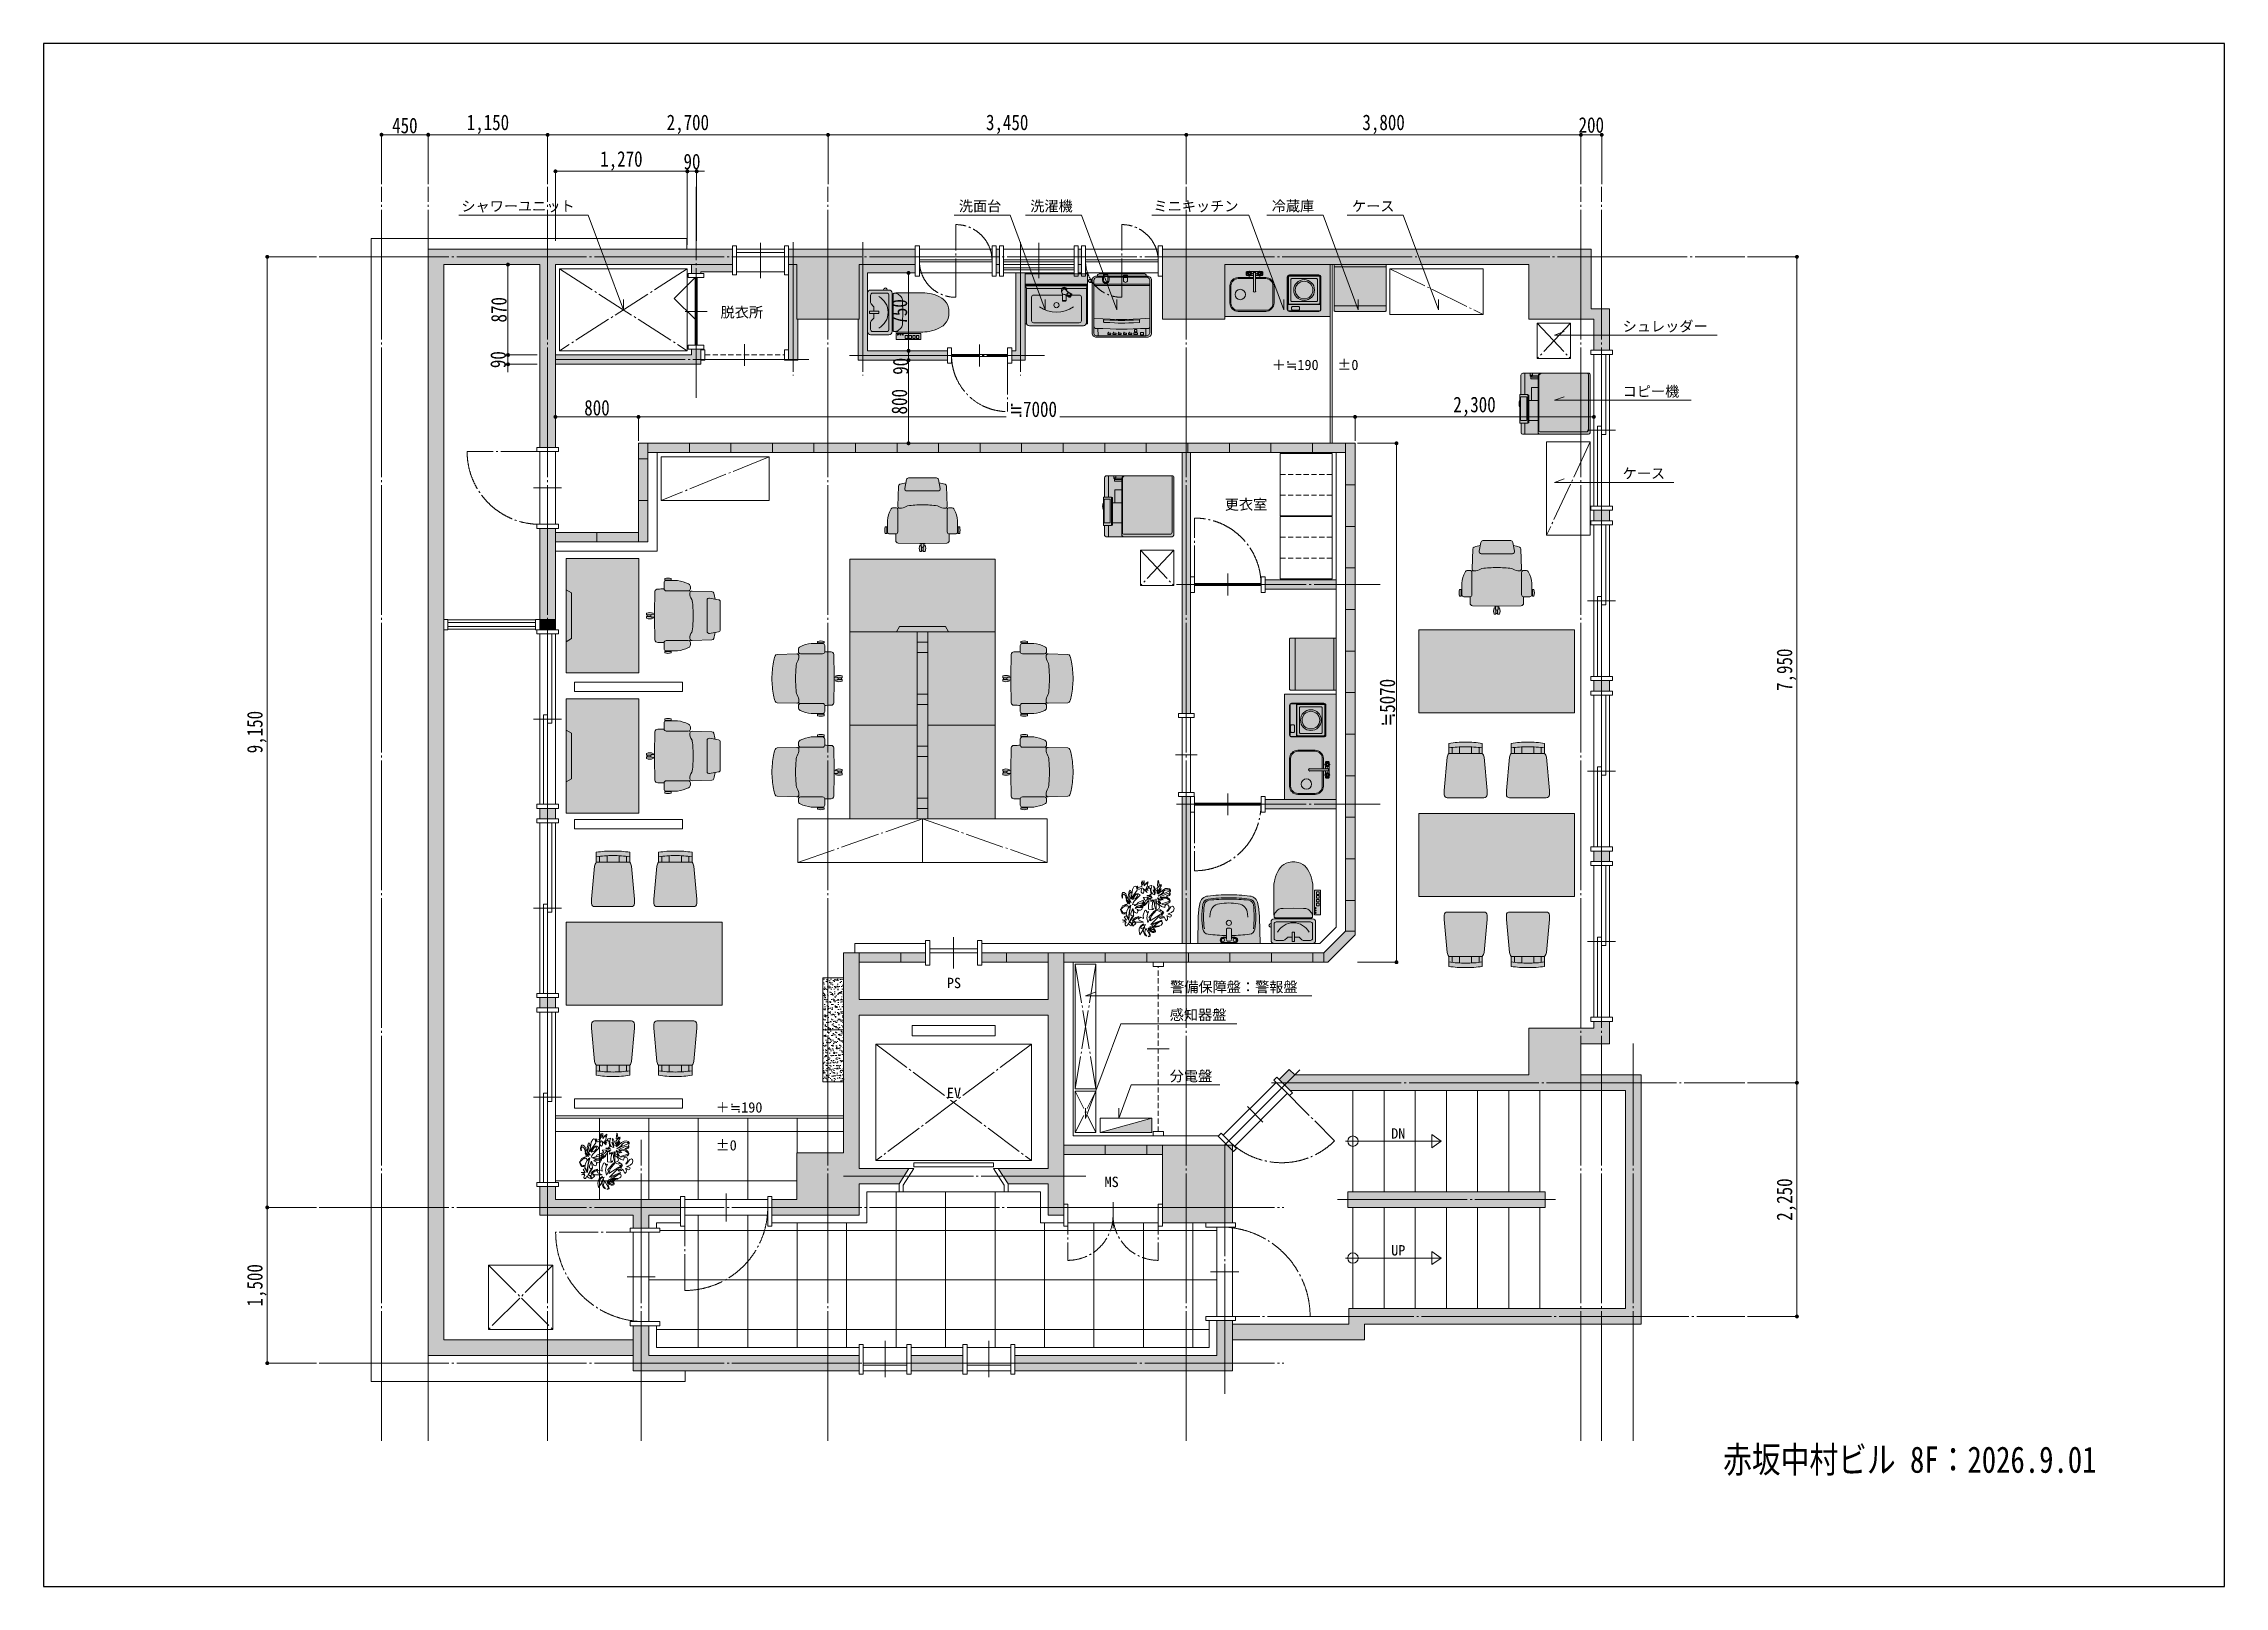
# Model space of a CAD drawing. Header units: millimetres. Extents: x 11317 to 32317, y 8490 to 23340.
import ezdxf

# ---------------------------------------------------------------- set-up
doc = ezdxf.new("R2010")
doc.units = ezdxf.units.MM
doc.header["$LTSCALE"] = 25
for name, pattern in [('1点鎖線07', [10.5, 7.5, -1.125, 0.75, -1.125]), ('1点鎖線15', [18, 15, -1.125, 0.75, -1.125]), ('JIS_08_50', [53, 50, -1.125, 0.75, -1.125]), ('破線2.00', [3, 2, -1])]:
    doc.linetypes.add(name, pattern=pattern)
doc.layers.add('サイズ', color=6, linetype='Continuous', plot=False)
for name, color, linetype, lineweight in [('基準線', 1, 'JIS_08_50', 5), ('壁', 4, 'Continuous', 9), ('室名', 2, 'Continuous', 0), ('家具', 6, 'Continuous', 5), ('建具', 2, 'Continuous', 5), ('建具-細線', 2, 'Continuous', 0), ('植栽', 3, 'Continuous', 9), ('見下げ', 3, 'Continuous', 5), ('設備', 8, 'Continuous', 5), ('間仕切', 2, 'Continuous', 5), ('雑', 6, 'Continuous', 0)]:
    doc.layers.add(name, color=color, linetype=linetype, lineweight=lineweight)
doc.layers.add('文字', color=2, linetype='Continuous')
doc.styles.get("Standard").update_dxf_attribs({"font": 'MS Mincho.ttf', "width": 0.8})
doc.styles.add('ゴシック', font='MS Gothic.ttf')
doc.dimstyles.new('1-50', dxfattribs={"dimscale": 50, "dimtxt": 3, "dimasz": 0.75, "dimexe": 0, "dimexo": 0.5, "dimgap": 0.25, "dimtad": 1, "dimdec": 0, "dimdsep": 46, "dimlunit": 6, "dimtxsty": 'ゴシック', "dimblk1": 'DOT', "dimblk2": 'DOT', "dimsah": 1, "dimcen": 0.75, "dimadec": 0, "dimazin": 0, "dimtfac": 1, "dimtdec": 0, "dimtmove": 2, "dimatfit": 3, "dimldrblk": 'DOT', "dimfxl": 0, "dimtolj": 1, "dimtzin": 0, "dimlwd": 5, "dimlwe": 5, "dimarcsym": 0})

msp = doc.modelspace()

# ---------------------------------------------------------------- texts
at = {"insert": (27490.4, 9837.1), "char_height": 253.768, "attachment_point": 1}
msp.add_mtext_dynamic_manual_height_columns('赤坂中村ビル 8F：2026.9.01', width=4122.418, gutter_width=1268.8, heights=[0], dxfattribs=at)
at = {"layer": '室名'}
for s, p in [('洗面台', (20130.8, 21725.9)), ('洗濯機', (20818.1, 21725.9)), ('冷蔵庫', (23143.5, 21725.9)), ('シャワーユニット', (15340.1, 21725.9)), ('ミニキッチン', (22004.8, 21725.9)), ('ケース', (23916.6, 21725.9)), ('脱衣所', (17836.2, 20704.1)), ('シュレッダー', (26522.9, 20569.1)), ('＋≒190', (23144, 20197.9)), ('±0', (23774.5, 20197.9)), ('コピー機', (26522.9, 19942.5)), ('ケース', (26522.9, 19153)), ('更衣室', (22691.6, 18853.6)), ('PS', (20015.7, 14248.4)), ('警備保障盤：警報盤', (22165, 14210.3)), ('感知器盤', (22161.3, 13941.9)), ('分電盤', (22161.3, 13352.8)), ('EV', (20015.7, 13189.7)), ('＋≒190', (17788, 13050.7)), ('DN', (24294, 12800)), ('±0', (17788, 12685.8)), ('MS', (21533.9, 12333.5)), ('UP', (24294, 11675))]:
    msp.add_text(s, height=100, dxfattribs=at).set_placement(p)

# ---------------------------------------------------------------- blocks, each defined once
blk = doc.blocks.new('*U4')
at = {"color": 0, "linetype": 'ByBlock', "lineweight": -2}
for points in [[(30, 215), (207, 215, -0.414214), (237, 185), (237, -185, -0.414214), (207, -215), (30, -215, -0.414214), (0, -185), (0, 185, -0.414214)], [(89, 11), (94, 12), (104, 12, -0.414214), (109, 7), (109, -7, -0.414214), (104, -12), (94, -12), (89, -11), (66, -11, -0.069336), (65, -12), (25, -12, -0.414214), (20, -7), (20, 7, -0.414214), (25, 12), (65, 12, -0.069336), (66, 11)], [(340, 0), (338, 97), (337, 120, 0.211916), (318, 156), (295, 176, 0.125119), (281, 182), (272, 184), (272, 189), (533, 189, -0.07041), (616, 178, -0.083469), (716, 137), (728, 128, -0.167569), (781, 45), (783, 29, -0.072319), (783, -29), (781, -45, -0.167569), (728, -128), (716, -137, -0.083469), (616, -178, -0.07041), (533, -189), (272, -189), (272, -184), (281, -182, 0.125119), (295, -176), (318, -156, 0.211916), (337, -120), (338, -97)]]:
    blk.add_lwpolyline(points, format="xyb", close=True, dxfattribs=at)
for points in [[(191, 215), (191, 220, 0.228779), (183, 229, 0.253275), (174, 235, 0.253275), (164, 229, 0.228779), (156, 220), (156, 215)], [(62, -12), (62, -47, -0.196533), (56, -61), (36, -82, 0.196533), (30, -96), (30, -165, 0.414214), (50, -185), (187, -185, 0.414214), (207, -165), (207, 165, 0.414214), (187, 185), (50, 185, 0.414214), (30, 165), (30, 96, 0.196533), (36, 82), (56, 61, -0.196533), (62, 47), (62, 12)], [(108, -152, 0.60107), (108, 152)], [(272, -184), (258, -184, -0.414214), (248, -174), (248, 174, -0.414214), (258, 184), (272, 184)]]:
    blk.add_lwpolyline(points, format="xyb", dxfattribs=at)
blk.add_lwpolyline([(509, -261), (281, -261, -0.414214), (276, -256), (276, -209, -0.414214), (281, -204), (509, -204, -0.414214), (514, -209), (514, -256, -0.414214)], format="xyb", close=True)
for points in [[(363, -224), (388, -224), (388, -250), (363, -250)], [(400, -224), (425, -224), (425, -250), (400, -250)], [(436, -224), (461, -224), (461, -250), (436, -250)], [(471, -224), (496, -224), (496, -250), (471, -250)]]:
    blk.add_lwpolyline(points, close=True, dxfattribs=at)
for centre in [(294, -214), (317, -214), (340, -214)]:
    blk.add_circle(centre, 5.07, dxfattribs=at)
blk = doc.blocks.new('洗面台（CAD素材.com）11')
at = {"color": 0, "linetype": 'ByBlock', "lineweight": -2}
for points in [[(-288, 20), (-300, 20), (-300, 500), (300, 500), (300, 20), (288, 20)], [(-300, 400), (-290, 360), (290, 360), (300, 400), (-300, 400)], [(138, 297), (104, 297)]]:
    blk.add_lwpolyline(points, dxfattribs=at)
for points in [[(-90, 395), (-90, 385), (-290, 385), (-290, 395)], [(-85, 385), (-85, 395), (290, 395), (290, 385)]]:
    blk.add_lwpolyline(points, close=True, dxfattribs=at)
for points in [[(290, 360), (290, 30, -0.414214), (260, 0), (-260, 0, -0.414214), (-290, 30), (-290, 360)], [(57, 297), (-220, 297, 0.414214), (-240, 277), (-240, 50, 0.414214), (-220, 30), (220, 30, 0.414214), (240, 50), (240, 277, 0.414214), (220, 297), (146, 297)], [(50, 327), (50, 347, -1), (100, 347), (100, 335)], [(57, 309), (57, 245, 0.414214), (64, 238), (85, 238, 0.414214), (92, 245), (92, 296)], [(62, 249), (62, 248, 0.414214), (65, 245), (85, 245, 0.414214), (88, 248), (88, 249)], [(107, 296, -0.414214), (104, 306), (107, 313, -0.414214), (118, 316)], [(-163, 184, 0.323559), (163, 184)]]:
    blk.add_lwpolyline(points, format="xyb", dxfattribs=at)
for points in [[(80, 303), (123, 278, 0.414214), (137, 282), (146, 297, 0.414214), (142, 310), (99, 335, 2.236835)], [(134, 307, -0.414214), (137, 296), (133, 289, -0.414214), (122, 286), (104, 297, -0.414214), (101, 308), (104, 314, -0.414214), (115, 317)]]:
    blk.add_lwpolyline(points, format="xyb", close=True, dxfattribs=at)
for centre, radius in [((0, 200), 25), ((75, 362), 5)]:
    blk.add_circle(centre, radius, dxfattribs=at)
blk = doc.blocks.new('*U8')
at = {"color": 0, "linetype": 'ByBlock', "lineweight": -2}
for p, q in [((-20, 560), (4, 560)), ((-20, 528), (2, 528)), ((18, 510), (558, 510)), ((18, 500), (558, 500)), ((112, 584), (153, 584)), ((153, 590), (303, 590)), ((153, 580), (303, 580)), ((303, 596), (342, 596)), ((303, 593), (342, 593)), ((303, 586), (342, 586)), ((303, 577), (342, 577)), ((497, 45), (497, 45))]:
    blk.add_line(p, q, dxfattribs=at)
for points in [[(2, 550, -0.414214), (42, 590), (112, 590)], [(2, 550), (2, 40, 0.414214), (42, 0), (532, 0, 0.414214), (572, 40), (572, 550, 0.414214), (532, 590), (342, 590)], [(112, 580), (93, 580), (52, 580, 0.414273), (18, 545), (18, 37, 0.369893), (40, 15), (522, 15, 0.414214), (558, 50), (558, 545, 0.414214), (522, 580), (342, 580)], [(522, 590), (522, 595, 0.414214), (508, 610), (68, 610, 0.414214), (52, 595), (52, 590)], [(165, 580), (165, 550, -1), (100, 550), (100, 580)], [(112, 588), (112, 548, 1), (153, 548), (153, 548), (153, 588)], [(18, 100, 0.325505), (33, 86), (103, 84), (174, 82), (233, 80), (285, 80), (337, 80), (396, 82), (467, 84), (543, 86, 0.307853), (558, 101)]]:
    blk.add_lwpolyline(points, format="xyb", dxfattribs=at)
for points in [[(153, 603), (153, 588), (112, 588), (112, 603)], [(182, 39), (152, 39), (152, 27), (182, 27)], [(232, 39), (202, 39), (202, 27), (232, 27)], [(282, 39), (252, 39), (252, 27), (282, 27)], [(332, 39), (302, 39), (302, 27), (332, 27)], [(382, 39), (352, 39), (352, 27), (382, 27)], [(402, 27), (402, 43), (437, 43), (437, 27)], [(408, 52), (408, 76), (432, 76), (432, 52)]]:
    blk.add_lwpolyline(points, close=True, dxfattribs=at)
for points in [[(342, 548), (342, 598), (303, 598), (303, 548, 1)], [(398, 140), (454, 143, 0.467752), (458, 148), (458, 165, 0.369744), (454, 169), (398, 166), (354, 164), (317, 163), (285, 162), (253, 163), (216, 164), (172, 166), (116, 168, 0.379267), (112, 165), (112, 148, 0.423458), (116, 144), (172, 141), (216, 138), (252, 137), (285, 136), (317, 137), (354, 138)]]:
    blk.add_lwpolyline(points, format="xyb", close=True, dxfattribs=at)
for points in [[(558, 185), (467, 179), (396, 175), (337, 172), (285, 172), (233, 172), (174, 175), (103, 179), (18, 185)], [(57, 85), (58, 16)], [(467, 35), (467, 45), (497, 45)], [(497, 45), (497, 25), (467, 25), (467, 45)], [(518, 85), (517, 67), (518, 15)]]:
    blk.add_lwpolyline(points, dxfattribs=at)
for centre, radius in [((-20, 544), 16), ((-20, 544), 13), ((157, 49), 1.71), ((157, 43), 1.71), ((157, 49), 0.709), ((157, 43), 0.709), ((207, 49), 1.71), ((207, 43), 1.71), ((207, 49), 0.709), ((207, 43), 0.709), ((257, 49), 1.71), ((257, 43), 1.71), ((257, 49), 0.709), ((257, 43), 0.709), ((307, 49), 1.71), ((307, 43), 1.71), ((307, 49), 0.709), ((307, 43), 0.709), ((358, 49), 1.71), ((358, 43), 1.71), ((358, 49), 0.709), ((358, 43), 0.709)]:
    blk.add_circle(centre, radius, dxfattribs=at)
blk = doc.blocks.new('ミニキッチン')
at = {"color": 0, "linetype": 'ByBlock', "lineweight": -2}
for p, q in [((659, 429), (671, 419)), ((662, 432), (672, 420)), ((675, 437), (677, 422)), ((680, 437), (678, 422)), ((693, 432), (683, 420)), ((696, 429), (684, 419)), ((759, 429), (771, 419)), ((762, 432), (772, 420)), ((775, 437), (777, 422)), ((780, 437), (778, 422)), ((793, 432), (783, 420)), ((796, 429), (784, 419)), ((654, 416), (669, 414)), ((654, 411), (669, 413)), ((659, 398), (671, 408)), ((662, 395), (672, 407)), ((675, 390), (677, 405)), ((680, 390), (678, 405)), ((693, 395), (683, 407)), ((696, 398), (684, 408)), ((701, 416), (686, 414)), ((701, 411), (686, 413)), ((754, 416), (769, 414)), ((754, 411), (769, 413)), ((759, 398), (771, 408)), ((762, 395), (772, 407)), ((775, 390), (777, 405)), ((780, 390), (778, 405)), ((793, 395), (783, 407)), ((796, 398), (784, 408)), ((801, 416), (786, 414)), ((801, 411), (786, 413))]:
    blk.add_line(p, q, dxfattribs=at)
blk.add_lwpolyline([(1015, 500), (1015, 0), (0, 0), (0, 500)], close=True, dxfattribs=at)
for points in [[(661, 432), (658, 432, 0.414214), (648, 422), (648, 405, 0.414214), (658, 395), (661, 395)], [(654, 416, 0.187003), (659, 429)], [(661, 432, 0.022798), (659, 430)], [(659, 430, 0.426474), (659, 429)], [(662, 432, 0.426474), (661, 432)], [(662, 432, 0.187003), (675, 437)], [(676, 438, 0.426474), (675, 437)], [(679, 438, 0.022798), (676, 438)], [(680, 437, 0.426474), (679, 438)], [(680, 437, 0.187003), (693, 432)], [(694, 432, 0.426474), (693, 432)], [(696, 430, 0.022798), (694, 432)], [(696, 429, 0.426474), (696, 430)], [(696, 429, 0.187003), (701, 416)], [(738, 404, 2.618034), (718, 404)], [(754, 416, 0.187003), (759, 429)], [(762, 432, 0.426474), (761, 432, 0.022798), (759, 430, 0.426474), (759, 429)], [(762, 432, 0.187003), (775, 437)], [(776, 438, 0.426474), (775, 437)], [(779, 438, 0.022798), (776, 438)], [(780, 437, 0.426474), (779, 438)], [(780, 437, 0.187003), (793, 432)], [(794, 432, 0.426474), (793, 432)], [(796, 430, 0.022798), (794, 432)], [(794, 432), (798, 432, -0.414214), (808, 422), (808, 405, -0.414214), (798, 395), (794, 395)], [(796, 429, 0.426474), (796, 430)], [(796, 429, 0.187003), (801, 416)], [(718, 375), (620, 375, 0.414214), (540, 295), (540, 130, 0.414214), (620, 50), (885, 50, 0.414214), (965, 130), (965, 295, 0.414214), (885, 375), (738, 375)], [(718, 365), (620, 365, 0.414214), (550, 295), (550, 130, 0.414214), (620, 60), (885, 60, 0.414214), (955, 130), (955, 295, 0.414214), (885, 365), (738, 365)], [(654, 416, 0.426474), (653, 415)], [(653, 415, 0.022798), (653, 412)], [(653, 412, 0.426474), (654, 411)], [(659, 398, 0.187003), (654, 411)], [(659, 398, 0.426474), (659, 397)], [(659, 397, 0.022798), (661, 395)], [(661, 395, 0.426474), (662, 395)], [(675, 390, 0.187003), (662, 395)], [(675, 390, 0.426474), (676, 389)], [(676, 389, 0.022798), (679, 389)], [(679, 389, 0.426474), (680, 390)], [(693, 395, 0.187003), (680, 390)], [(693, 395, 0.426474), (694, 395)], [(694, 395, 0.022798), (696, 397)], [(701, 411, 0.187003), (696, 398)], [(696, 397, 0.426474), (696, 398)], [(701, 411, 0.426474), (702, 412, 0.022798), (702, 415, 0.426474), (701, 416)], [(718, 252, 1.863325), (738, 252)], [(754, 416, 0.426474), (753, 415, 0.022798), (753, 412, 0.426474), (754, 411)], [(759, 398, 0.187003), (754, 411)], [(759, 398, 0.426474), (759, 397, 0.022798), (761, 395)], [(761, 395, 0.426474), (762, 395)], [(775, 390, 0.187003), (762, 395)], [(775, 390, 0.426474), (776, 389)], [(776, 389, 0.022798), (779, 389)], [(779, 389, 0.426474), (780, 390)], [(793, 395, 0.187003), (780, 390)], [(793, 395, 0.426474), (794, 395)], [(794, 395, 0.022798), (796, 397)], [(801, 411, 0.187003), (796, 398)], [(796, 397, 0.426474), (796, 398)], [(802, 415, 0.426474), (801, 416)], [(801, 411, 0.426474), (802, 412)], [(802, 412, 0.022798), (802, 415)]]:
    blk.add_lwpolyline(points, format="xyb", dxfattribs=at)
for points in [[(694, 432), (761, 432)], [(718, 395), (694, 395)], [(761, 395), (738, 395)], [(408, 115), (92, 115)]]:
    blk.add_lwpolyline(points, dxfattribs=at)
for points in [[(738, 415, 1), (718, 415), (718, 245, 1), (738, 245)], [(392, 400), (108, 400, 0.414214), (88, 380), (88, 70, 0.414214), (108, 50), (392, 50, 0.414214), (412, 70), (412, 380, 0.414214)], [(392, 395), (108, 395, 0.414214), (92, 380), (92, 70, 0.414214), (108, 55), (392, 55, 0.414214), (408, 70), (408, 380, 0.414214)], [(392, 390), (108, 390, 0.414214), (98, 380), (98, 130, 0.414214), (108, 120), (392, 120, 0.414214), (402, 130), (402, 380, 0.414214)], [(368, 365), (132, 365, 0.414214), (122, 355), (122, 155, 0.414214), (132, 145), (368, 145, 0.414214), (378, 155), (378, 355, 0.414214)], [(360, 97), (304, 97, 0.414214), (294, 87), (294, 70, 0.414214), (304, 60), (360, 60, 0.414214), (370, 70), (370, 87, 0.414214)]]:
    blk.add_lwpolyline(points, format="xyb", close=True, dxfattribs=at)
for centre, radius in [((678, 413), 9.02), ((778, 413), 9.02), ((250, 255), 100), ((250, 255), 85), ((865, 212), 50)]:
    blk.add_circle(centre, radius, dxfattribs=at)
blk = doc.blocks.new('コンパクト冷蔵庫3（CAD素材.com）')
at = {"color": 0, "linetype": 'ByBlock', "lineweight": -2}
for points in [[(250, 450), (-250, 450)], [(250, 427), (-250, 427)], [(250, 53), (-250, 53)]]:
    blk.add_lwpolyline(points, dxfattribs=at)
blk.add_lwpolyline([(-250, 450), (-250, 10, 0.414214), (-240, 0), (240, 0, 0.414214), (250, 10), (250, 450)], format="xyb", dxfattribs=at)
blk = doc.blocks.new('*U13')
at = {"color": 0, "lineweight": -2}
for points in [[(442, 58), (536, 58, 0.335925), (549, 71), (549, 707, 0.360533), (534, 724), (-26, 724, 0.388055), (-38, 713), (-38, 75, 0.386081), (-19, 57), (168, 57)], [(-38, 253, 0.230575), (-16, 230), (515, 230, 0.381998), (526, 240), (526, 688, 0.414214), (506, 708), (-26, 708, 0.382016), (-38, 697)], [(-38, 250, 0.308876), (-16, 222), (530, 222, 0.380863), (549, 242)], [(-38, 145), (-15, 145, 0.414214), (-12, 148), (-12, 152), (11, 152, 0.414214), (14, 155), (14, 222)], [(-15, 160), (-4, 160, 0.414214), (-1, 163), (-1, 222)], [(98, 222), (98, 160, 0.414214), (101, 157), (222, 157)], [(171, 123), (171, 131, -0.414214), (174, 134), (435, 134, -0.414214), (438, 131), (438, 123)]]:
    blk.add_lwpolyline(points, format="xyb", dxfattribs=at)
for points in [[(-38, 167), (-15, 167), (-15, 222), (-15, 219)], [(222, 222), (222, 134)], [(416, 222), (416, 134)], [(-38, 94), (167, 94)], [(-15, 167), (-15, 160)], [(442, 94), (549, 94)]]:
    blk.add_lwpolyline(points, dxfattribs=at)
blk.add_lwpolyline([(-19, 160), (-15, 160), (-15, 149), (-19, 149)], close=True, dxfattribs=at)
for points in [[(442, 49), (442, 120, 0.414214), (439, 123), (170, 123, 0.413515), (167, 120), (167, 49, 0.414913), (170, 46), (439, 46, 0.414214)], [(416, 109), (416, 57, -0.414214), (413, 54), (192, 54, -0.414214), (189, 57), (189, 109, -0.414214), (192, 112), (413, 112, -0.414214)]]:
    blk.add_lwpolyline(points, format="xyb", close=True, dxfattribs=at)
for centre, radius, start, end in [((255, 130), 91.4, 246.3472, 270.0893), ((255, 131), 92.4, 269.8054, 293.5272)]:
    blk.add_arc(centre, radius, start, end, dxfattribs=at)
blk = doc.blocks.new('ダイニングテーブル1500_p（CAD素材.com）')
at = {"color": 0, "linetype": 'ByBlock', "lineweight": -2}
blk.add_lwpolyline([(-750, 800), (750, 800), (750, 0), (-750, 0)], close=True, dxfattribs=at)
blk = doc.blocks.new('*U15')
at = {"color": 0, "linetype": 'ByBlock', "lineweight": -2}
for points in [[(161, 427, -0.135443), (178, 390), (207, 71), (207, 30, -0.414889), (177, 0), (-177, 0, -0.414889), (-207, 30), (-207, 71), (-178, 390, -0.135443), (-161, 427)], [(-161, 480, -0.035347), (0, 492, -0.035347), (161, 480)]]:
    blk.add_lwpolyline(points, format="xyb", dxfattribs=at)
blk.add_lwpolyline([(0, 535, 0.045154), (-161, 523), (-161, 427), (161, 427), (161, 523, 0.045154)], format="xyb", close=True, dxfattribs=at)
for points in [[(-129, 484), (-129, 427)], [(-58, 490), (-58, 427)], [(58, 490), (58, 427)], [(129, 484), (129, 427)]]:
    blk.add_lwpolyline(points, dxfattribs=at)
blk = doc.blocks.new('フリーアクセス3_p（CAD素材.com）')
at = {"color": 0, "linetype": 'ByBlock', "lineweight": -2}
for p, q in [((650, 220), (700, 250)), ((650, -220), (650, 220)), ((700, -250), (650, -220))]:
    blk.add_line(p, q, dxfattribs=at)
blk.add_lwpolyline([(700, 700), (700, -700), (0, -700), (0, 700)], close=True, dxfattribs=at)
blk = doc.blocks.new('*U18')
at = {"color": 0, "linetype": 'ByBlock', "lineweight": -2}
for points in [[(0, 600, -0.047458), (160, 584, -0.020178), (218, 570, -0.319451), (232, 551), (238, 361, -0.417291), (219, 340, -0.151809), (157, 358, 0.113964), (144, 363, 0.028395), (0, 373, 0.028395), (-144, 363, 0.113964), (-157, 358, -0.151809), (-219, 340, -0.417291), (-238, 361), (-232, 551, -0.319451), (-218, 570, -0.020178), (-160, 584, -0.047458)], [(-279, 345), (-259, 345, -0.414214), (-239, 325), (-239, 112, -0.414214), (-259, 92), (-318, 92, -0.371125), (-338, 109), (-338, 221, -0.087014), (-306, 328, -0.285598)], [(279, 345), (259, 345, 0.414214), (239, 325), (239, 112, 0.414214), (259, 92), (318, 92, 0.371125), (337, 109), (337, 221, 0.087014), (306, 328, 0.285598)]]:
    blk.add_lwpolyline(points, format="xyb", close=True, dxfattribs=at)
for points in [[(-232, 345, 0.036161), (-242, 335)], [(232, 345, -0.036161), (242, 335)], [(-338, 160), (-358, 160, 0.132155), (-358, 98), (-343, 98), (-343, 160)], [(-258, 92, -0.002949), (-257, 31, 0.426675), (-233, 4), (-27, 0), (27, 0), (233, 4, 0.426675), (257, 31, -0.002949), (258, 92)], [(-14, 0), (-13, -30, 0.271847), (0, -37, 0.271847), (13, -30), (14, 0)], [(337, 160), (358, 160, -0.132155), (358, 98), (343, 98), (343, 160)], [(-8, -34), (-8, -77), (-25, -77, -0.186325), (-25, -15), (-14, -15)], [(8, -34), (8, -77), (25, -77, 0.186325), (25, -15), (14, -15)]]:
    blk.add_lwpolyline(points, format="xyb", dxfattribs=at)
for points in [[(-337, 107), (-343, 107)], [(337, 107), (343, 107)], [(-8, -70), (8, -70)]]:
    blk.add_lwpolyline(points, dxfattribs=at)
blk = doc.blocks.new('*U19')
at = {"color": 0, "linetype": 'ByBlock', "lineweight": -2}
for points in [[(135, 632), (-135, 632, 0.363756), (-154, 615), (-170, 530, 0.466538), (-150, 506), (150, 506, 0.466538), (170, 530), (154, 615, 0.363756), (135, 632)], [(160, 584, -0.000032), (160, 584, -0.020178), (218, 570, -0.319451), (232, 551), (238, 361, -0.417291), (219, 340, -0.151809), (157, 358, 0.113964), (144, 363, 0.028395), (0, 373, 0.028395), (-144, 363, 0.113964), (-157, 358, -0.151809), (-219, 340, -0.417291), (-238, 361), (-232, 551, -0.319451), (-218, 570, -0.020178), (-160, 584, -0.000032), (-160, 584)], [(-232, 345, 0.036161), (-242, 335)], [(232, 345, -0.036161), (242, 335)], [(-338, 160), (-358, 160, 0.132155), (-358, 98), (-343, 98), (-343, 160)], [(-258, 92, -0.002949), (-257, 31, 0.426675), (-233, 4), (-27, 0), (27, 0), (233, 4, 0.426675), (257, 31, -0.002949), (258, 92)], [(-14, 0), (-13, -30, 0.271847), (0, -37, 0.271847), (13, -30), (14, 0)], [(338, 160), (358, 160, -0.132155), (358, 98), (343, 98), (343, 160)], [(-8, -34), (-8, -77), (-25, -77, -0.186325), (-25, -15), (-14, -15)], [(8, -34), (8, -77), (25, -77, 0.186325), (25, -15), (14, -15)]]:
    blk.add_lwpolyline(points, format="xyb", dxfattribs=at)
for points in [[(-279, 345), (-259, 345, -0.414214), (-239, 325), (-239, 112, -0.414214), (-259, 92), (-318, 92, -0.371125), (-338, 109), (-338, 221, -0.087014), (-306, 328, -0.285598)], [(279, 345), (259, 345, 0.414214), (239, 325), (239, 112, 0.414214), (259, 92), (318, 92, 0.371125), (338, 109), (338, 221, 0.087014), (306, 328, 0.285598)]]:
    blk.add_lwpolyline(points, format="xyb", close=True, dxfattribs=at)
for points in [[(-337, 107), (-343, 107)], [(337, 107), (343, 107)], [(-8, -70), (8, -70)]]:
    blk.add_lwpolyline(points, dxfattribs=at)
blk = doc.blocks.new('デスク')
at = {"color": 0, "linetype": 'ByBlock', "lineweight": -2}
blk.add_lwpolyline([(1400, -1800), (0, -1800), (0, 0), (1400, 0)], close=True, dxfattribs=at)
for points in [[(650, -1800), (650, 0)], [(750, -1800), (750, 0)], [(750, -100), (650, -100)], [(750, -200), (650, -200)], [(750, -600), (650, -600)], [(750, -700), (650, -700)], [(650, -900), (0, -900)], [(750, -900), (1400, -900)], [(750, -1100), (650, -1100)], [(750, -1200), (650, -1200)], [(750, -1600), (650, -1600)], [(750, -1700), (650, -1700)]]:
    blk.add_lwpolyline(points, dxfattribs=at)
blk = doc.blocks.new('デスク２')
at = {"color": 0, "linetype": 'ByBlock', "lineweight": -2}
for p, q in [((0, 250), (50, 220)), ((50, 220), (50, -220)), ((50, -220), (0, -250))]:
    blk.add_line(p, q, dxfattribs=at)
blk.add_lwpolyline([(0, -550), (0, 550), (700, 550), (700, -550)], close=True, dxfattribs=at)
blk = doc.blocks.new('洗面台（CAD素材.com）7')
at = {"color": 0, "linetype": 'ByBlock', "lineweight": -2}
for points in [[(300, 0), (295, -252, -0.035911), (280, -382, -0.337668), (201, -457, -0.032566), (0, -470, -0.032566), (-201, -457, -0.337668), (-280, -382, -0.035911), (-295, -252), (-300, 0)], [(-26, -77, 0.029953), (-198, -89, 0.337378), (-251, -139, 0.039754), (-260, -252, 0.035961), (-251, -377, 0.337378), (-198, -427, 0.032641), (0, -440, 0.032641), (198, -427, 0.337378), (251, -377, 0.035961), (260, -252, 0.039754), (251, -139, 0.337378), (198, -89, 0.0301), (24, -77)], [(-236, -142, 0.03919), (-244, -252, 0.035348), (-236, -374, 0.338904), (-192, -416, 0.032122), (0, -428, 0.032122), (192, -416, 0.338904), (236, -374, 0.035348), (244, -252, 0.03919), (236, -142)], [(24, -61), (56, -61, 1), (56, -5), (-57, -5, 1), (-57, -61), (-26, -61)], [(24, -56), (56, -56, 1), (56, -10), (-57, -10, 1), (-57, -56), (-26, -56)], [(24, -29, 0.313867), (-26, -29)], [(-26, -39), (-26, -142, 0.244755), (24, -142), (24, -39)], [(-183, -252), (-180, -287, 0.367025), (-91, -381, 0.033515), (-1, -390, 0.033703), (91, -381, 0.367069), (180, -287), (183, -252)]]:
    blk.add_lwpolyline(points, format="xyb", dxfattribs=at)
for centre, radius in [((-57, -33), 15), ((0, -198), 25), ((56, -33), 15)]:
    blk.add_circle(centre, radius, dxfattribs=at)
blk = doc.blocks.new('樹木平面（CAD素材.com）d3dfde2f')
at = {"color": 0, "linetype": 'ByBlock', "lineweight": -2}
for points in [[(-13, 341), (31, 309), (-7, 353), (21, 404), (0, 455), (-45, 397), (-47, 496), (-92, 487), (-55, 443), (-77, 424), (-86, 420), (-94, 466), (-92, 388), (-163, 368), (-173, 394), (-182, 390), (-174, 353), (-165, 339), (-152, 331), (-136, 332), (-81, 361), (-102, 301), (-99, 276), (-85, 257), (-69, 253), (-58, 261), (-50, 282), (-53, 310), (-65, 349), (15, 273), (-21, 337)], [(0, 455), (30, 478), (22, 425), (0, 455)], [(286, 414), (284, 422), (245, 418), (231, 500), (222, 496), (213, 390), (286, 414), (285, 414)], [(-57, -304), (-208, -301), (-258, -269), (-149, -204), (-150, -194), (-205, -213), (-253, -246), (-270, -274), (-262, -294), (-234, -311), (-209, -320), (-206, -327), (-263, -378), (-270, -314), (-326, -303), (-245, -176), (-283, -182), (-303, -169), (-303, -136), (-272, -45), (-251, -125), (-248, -158), (-263, -194), (-284, -209), (-338, -305), (-289, -321), (-287, -351), (-284, -329), (-276, -326), (-274, -352), (-279, -365), (-292, -371), (-315, -362), (-333, -345), (-347, -325), (-354, -328), (-365, -356), (-382, -371), (-400, -370), (-412, -354), (-409, -330), (-394, -305), (-398, -296), (-456, -300), (-395, -283), (-466, -254), (-384, -260), (-428, -200), (-387, -182), (-347, -261), (-334, -210), (-326, -108), (-299, 23), (-352, -17), (-360, 20), (-391, 5), (-396, 13), (-385, 39), (-497, -58), (-473, -119), (-448, -142), (-420, -141), (-392, -114), (-428, -122), (-458, -113), (-481, -74), (-486, -38), (-459, 12), (-402, 41), (-361, 49), (-388, 117), (-378, 120), (-332, 50), (-321, 54), (-388, 149), (-396, 183), (-383, 150), (-372, 153), (-413, 218), (-444, 238), (-456, 230), (-462, 198), (-459, 168), (-468, 164), (-475, 210), (-466, 253), (-452, 272), (-432, 272), (-398, 247), (-369, 193), (-337, 113), (-313, 86), (-293, 76), (-334, 150), (-347, 223), (-331, 289), (-312, 317), (-289, 271), (-294, 261), (-309, 268), (-318, 257), (-322, 210), (-311, 165), (-301, 144), (-201, 243), (-268, 136), (-209, 154), (-176, 191), (-170, 220), (-192, 247), (-160, 247), (-120, 218), (-234, 105), (-259, 68), (-266, 39), (-217, 35), (-176, 50), (-162, 79), (-29, 134), (-61, 172), (-61, 171)], [(-393, -163), (-379, -81), (-348, -25), (-310, 7), (-335, -113), (-346, -230), (-393, -163), (-393, -163)], [(-295, 156), (-271, 325), (-241, 381), (-220, 393), (-201, 385), (-186, 355), (-180, 312), (-295, 156), (-295, 157)], [(-238, 18), (-186, 36), (-112, 66), (-81, 63), (-61, 43), (-84, 30), (-177, 5), (-238, 18), (-238, 18)], [(-55, 104), (-41, 22), (-69, 18), (-72, -22), (-213, -21), (-217, -33), (-171, -57), (-154, -67), (-167, -96), (-171, -71), (-114, -67), (-92, -55), (-84, -31), (-88, -9), (-40, 17), (3, 56), (32, 110), (-37, 25), (-37, 49), (-25, 102), (20, 144), (20, 144)], [(-55, 104), (-63, 100), (-73, 78), (-54, 34), (-126, 14), (-96, 8), (-92, 0), (-141, -14), (-171, -11), (-194, 6)], [(-58, -304), (-143, -261), (-154, -234), (-106, -205), (-56, -233), (-64, -166), (-31, -76), (-21, -72), (3, -82), (6, -118), (39, -96), (42, -105), (17, -146), (7, -215), (25, -310), (70, -222), (45, -213), (139, -94), (192, -61), (241, -44), (253, -12), (230, 40), (191, 67), (189, 144), (179, 141), (187, -45), (176, -49), (156, 28), (150, 138), (123, 76), (115, 46), (124, 128), (82, 94), (86, 150), (83, 158)], [(-54, -334), (-51, -343), (-98, -372), (-95, -380), (-19, -349), (-70, -439), (-44, -521), (-24, -552), (4, -570), (-25, -525), (-31, -486), (-18, -444), (-7, -425), (70, -566), (34, -572), (39, -584), (59, -580), (70, -570), (74, -563), (71, -538), (41, -458), (31, -419), (39, -415), (70, -466), (91, -486), (116, -499), (139, -503), (163, -496), (173, -481), (174, -469), (164, -443), (133, -418), (66, -384), (134, -396), (182, -397), (203, -394), (244, -384), (242, -377), (129, -391), (109, -367), (105, -358), (297, -268), (294, -260), (81, -348), (237, -195), (254, -220), (270, -228), (290, -227), (313, -217), (336, -194), (380, -274), (402, -252), (408, -224), (399, -195), (392, -180), (400, -177), (424, -195), (448, -203), (468, -196), (481, -176), (472, -158), (446, -148), (417, -150), (416, -141), (479, -116), (518, -84), (532, -37), (523, -5), (503, 6), (471, -6), (415, -82), (398, -99), (395, -89), (426, -48), (434, -6), (414, 30), (386, 38), (367, 25), (356, 4), (354, -17), (291, 0), (252, 32), (216, 96), (227, 100), (265, 56), (274, 59), (210, 163), (218, 167), (286, 114), (263, 134), (320, 130), (268, 159), (348, 164), (385, 158), (412, 144), (441, 118), (452, 105), (296, 49), (300, 41), (361, 48), (420, 65), (447, 84), (457, 100), (457, 115), (442, 142), (408, 171), (365, 183), (316, 182), (265, 175), (261, 184), (370, 240), (410, 250), (440, 244), (453, 237), (383, 204), (386, 196), (413, 200), (441, 213), (456, 230), (456, 248), (445, 269), (461, 294), (461, 318), (442, 339), (408, 350), (367, 344), (316, 318), (219, 237), (280, 331), (277, 340), (205, 251), (211, 315), (195, 297), (144, 395), (136, 392), (171, 257), (162, 253), (134, 321), (126, 318), (164, 224), (142, 229), (114, 245), (95, 278), (87, 313), (88, 350), (104, 399), (100, 407), (29, 387), (51, 377), (30, 358)], [(-61, 171), (-61, 171), (40, 178), (14, 153), (20, 144), (105, 180), (107, 170), (83, 158), (43, 134), (42, -54), (103, -60), (120, -58), (123, -62), (128, -54), (119, -58), (110, -27), (109, 16), (115, 46), (115, 47)], [(51, 187), (96, 196), (93, 205), (15, 202), (11, 211), (69, 215), (78, 218), (62, 232), (91, 234), (71, 355), (-7, 353), (-7, 353)], [(224, 299), (202, 349), (237, 386), (267, 402), (290, 405), (224, 299), (224, 299)], [(224, 199), (450, 303), (428, 321), (393, 324), (362, 315), (310, 284), (332, 274), (225, 199)], [(-263, -41), (-235, -102), (-220, -118), (-192, -127), (-175, -121), (-167, -96)], [(-54, -334), (-85, -350), (-117, -380), (-138, -422), (-143, -470), (-127, -544), (-30, -395), (-98, -422), (-114, -408), (-93, -383)], [(56, -408), (65, -404), (123, -450), (118, -433), (168, -468), (156, -474), (139, -479), (119, -480), (96, -470), (75, -445), (56, -408), (57, -408)], [(129, -52), (141, -35), (138, -43), (134, -50), (129, -52), (130, -52)], [(139, -375), (215, -321), (242, -300), (265, -288), (290, -288), (302, -298), (306, -318), (299, -339), (280, -357), (240, -371), (139, -375), (138, -376)]]:
    blk.add_lwpolyline(points, dxfattribs=at)
blk.add_lwpolyline([(255, -96), (193, -69), (93, -184), (71, -273), (261, -155), (260, -180), (266, -196), (275, -207), (287, -208), (301, -196), (305, -182), (298, -168), (334, -116), (284, -164), (283, -155), (308, -126), (279, -127), (277, -119), (329, -106), (260, -56), (266, -92)], close=True, dxfattribs=at)
blk = doc.blocks.new('_Dot')
at = {"color": 0, "linetype": 'ByBlock', "lineweight": -2}
blk.add_line((-0.5, 0), (-1, 0), dxfattribs=at)
at = {"color": 0, "linetype": 'ByBlock', "const_width": 0.5}
blk.add_lwpolyline([(-0.25, 0, 1), (0.25, 0, 1)], format="xyb", close=True, dxfattribs=at)
blk = doc.blocks.new('*D29')
at = {"layer": 'Defpoints', "color": 0, "transparency": 16777216}
for p in [(15021, 22463), (14571, 21963), (15021, 21963)]:
    blk.add_point(p, dxfattribs=at)
at = {"layer": '文字', "color": 0, "lineweight": 5, "transparency": 16777216}
for p, q in [((14571, 21988), (14571, 22463)), ((14608, 22463), (14983, 22463)), ((15021, 21988), (15021, 22463))]:
    blk.add_line(p, q, dxfattribs=at)
at = {"layer": '文字', "color": 0, "lineweight": 5, "transparency": 16777216, "xscale": 37.5, "yscale": 37.5, "zscale": 37.5, "rotation": 180}
blk.add_blockref('_Dot', (14571, 22463), dxfattribs=at)
at = {"layer": '文字', "color": 0, "lineweight": 5, "transparency": 16777216, "xscale": 37.5, "yscale": 37.5, "zscale": 37.5}
blk.add_blockref('_Dot', (15021, 22463), dxfattribs=at)
at = {"layer": '文字', "color": 0, "transparency": 16777216, "insert": (14796, 22551), "char_height": 150, "attachment_point": 5}
blk.add_mtext('\\A1;450', dxfattribs=at)
blk = doc.blocks.new('*D30')
at = {"layer": 'Defpoints', "color": 0, "transparency": 16777216}
for p in [(16171, 22462), (15021, 21963), (16171, 21963)]:
    blk.add_point(p, dxfattribs=at)
at = {"layer": '文字', "color": 0, "lineweight": 5, "transparency": 16777216}
for p, q in [((15021, 21988), (15021, 22462)), ((15058, 22462), (16133, 22462)), ((16171, 21988), (16171, 22462))]:
    blk.add_line(p, q, dxfattribs=at)
at = {"layer": '文字', "color": 0, "lineweight": 5, "transparency": 16777216, "xscale": 37.5, "yscale": 37.5, "zscale": 37.5, "rotation": 180}
blk.add_blockref('_Dot', (15021, 22462), dxfattribs=at)
at = {"layer": '文字', "color": 0, "lineweight": 5, "transparency": 16777216, "xscale": 37.5, "yscale": 37.5, "zscale": 37.5}
blk.add_blockref('_Dot', (16171, 22462), dxfattribs=at)
at = {"layer": '文字', "color": 0, "transparency": 16777216, "insert": (15596, 22563), "char_height": 150, "attachment_point": 5}
blk.add_mtext('\\A1;1,150', dxfattribs=at)
blk = doc.blocks.new('*D31')
at = {"layer": 'Defpoints', "color": 0, "transparency": 16777216}
for p in [(18871, 22462), (16171, 21963), (18871, 21963)]:
    blk.add_point(p, dxfattribs=at)
at = {"layer": '文字', "color": 0, "lineweight": 5, "transparency": 16777216}
for p, q in [((16171, 21988), (16171, 22462)), ((16208, 22462), (18833, 22462)), ((18871, 21988), (18871, 22462))]:
    blk.add_line(p, q, dxfattribs=at)
at = {"layer": '文字', "color": 0, "lineweight": 5, "transparency": 16777216, "xscale": 37.5, "yscale": 37.5, "zscale": 37.5, "rotation": 180}
blk.add_blockref('_Dot', (16171, 22462), dxfattribs=at)
at = {"layer": '文字', "color": 0, "lineweight": 5, "transparency": 16777216, "xscale": 37.5, "yscale": 37.5, "zscale": 37.5}
blk.add_blockref('_Dot', (18871, 22462), dxfattribs=at)
at = {"layer": '文字', "color": 0, "transparency": 16777216, "insert": (17521, 22563), "char_height": 150, "attachment_point": 5}
blk.add_mtext('\\A1;2,700', dxfattribs=at)
blk = doc.blocks.new('*D32')
at = {"layer": 'Defpoints', "color": 0, "transparency": 16777216}
for p in [(22321, 22462), (18871, 21963), (22321, 21963)]:
    blk.add_point(p, dxfattribs=at)
at = {"layer": '文字', "color": 0, "lineweight": 5, "transparency": 16777216}
for p, q in [((18871, 21988), (18871, 22462)), ((18908, 22462), (22283, 22462)), ((22321, 21988), (22321, 22462))]:
    blk.add_line(p, q, dxfattribs=at)
at = {"layer": '文字', "color": 0, "lineweight": 5, "transparency": 16777216, "xscale": 37.5, "yscale": 37.5, "zscale": 37.5, "rotation": 180}
blk.add_blockref('_Dot', (18871, 22462), dxfattribs=at)
at = {"layer": '文字', "color": 0, "lineweight": 5, "transparency": 16777216, "xscale": 37.5, "yscale": 37.5, "zscale": 37.5}
blk.add_blockref('_Dot', (22321, 22462), dxfattribs=at)
at = {"layer": '文字', "color": 0, "transparency": 16777216, "insert": (20596, 22563), "char_height": 150, "attachment_point": 5}
blk.add_mtext('\\A1;3,450', dxfattribs=at)
blk = doc.blocks.new('*D33')
at = {"layer": 'Defpoints', "color": 0, "transparency": 16777216}
for p in [(26121, 22462), (22321, 21963), (26121, 21963)]:
    blk.add_point(p, dxfattribs=at)
at = {"layer": '文字', "color": 0, "lineweight": 5, "transparency": 16777216}
for p, q in [((22321, 21988), (22321, 22462)), ((22358, 22462), (26083, 22462)), ((26121, 21988), (26121, 22462))]:
    blk.add_line(p, q, dxfattribs=at)
at = {"layer": '文字', "color": 0, "lineweight": 5, "transparency": 16777216, "xscale": 37.5, "yscale": 37.5, "zscale": 37.5, "rotation": 180}
blk.add_blockref('_Dot', (22321, 22462), dxfattribs=at)
at = {"layer": '文字', "color": 0, "lineweight": 5, "transparency": 16777216, "xscale": 37.5, "yscale": 37.5, "zscale": 37.5}
blk.add_blockref('_Dot', (26121, 22462), dxfattribs=at)
at = {"layer": '文字', "color": 0, "transparency": 16777216, "insert": (24221, 22563), "char_height": 150, "attachment_point": 5}
blk.add_mtext('\\A1;3,800', dxfattribs=at)
blk = doc.blocks.new('*D34')
at = {"layer": 'Defpoints', "color": 0, "transparency": 16777216}
for p in [(26321, 22462), (26121, 21963), (26321, 21963)]:
    blk.add_point(p, dxfattribs=at)
at = {"layer": '文字', "color": 0, "lineweight": 5, "transparency": 16777216}
for p, q in [((26121, 21988), (26121, 22462)), ((26158, 22462), (26283, 22462)), ((26321, 21988), (26321, 22462))]:
    blk.add_line(p, q, dxfattribs=at)
at = {"layer": '文字', "color": 0, "lineweight": 5, "transparency": 16777216, "xscale": 37.5, "yscale": 37.5, "zscale": 37.5, "rotation": 180}
blk.add_blockref('_Dot', (26121, 22462), dxfattribs=at)
at = {"layer": '文字', "color": 0, "lineweight": 5, "transparency": 16777216, "xscale": 37.5, "yscale": 37.5, "zscale": 37.5}
blk.add_blockref('_Dot', (26321, 22462), dxfattribs=at)
at = {"layer": '文字', "color": 0, "transparency": 16777216, "insert": (26221, 22556), "char_height": 150, "attachment_point": 5}
blk.add_mtext('\\A1;200', dxfattribs=at)
blk = doc.blocks.new('*D35')
at = {"layer": 'Defpoints', "color": 0, "transparency": 16777216}
for p in [(13971, 21288), (13471, 12138), (13971, 12138)]:
    blk.add_point(p, dxfattribs=at)
at = {"layer": '文字', "color": 0, "lineweight": 5, "transparency": 16777216}
for p, q in [((13946, 21288), (13471, 21288)), ((13471, 21251), (13471, 12176)), ((13946, 12138), (13471, 12138))]:
    blk.add_line(p, q, dxfattribs=at)
at = {"layer": '文字', "color": 0, "lineweight": 5, "transparency": 16777216, "xscale": 37.5, "yscale": 37.5, "zscale": 37.5}
for p, rotation in [((13471, 21288), 90), ((13471, 12138), 270)]:
    blk.add_blockref('_Dot', p, dxfattribs=dict(at, rotation=rotation))
at = {"layer": '文字', "color": 0, "transparency": 16777216, "insert": (13370, 16713), "char_height": 150, "attachment_point": 5, "rotation": 90}
blk.add_mtext('\\A1;9,150', dxfattribs=at)
blk = doc.blocks.new('*D36')
at = {"layer": 'Defpoints', "color": 0, "transparency": 16777216}
for p in [(13971, 12138), (13471, 10638), (13971, 10638)]:
    blk.add_point(p, dxfattribs=at)
at = {"layer": '文字', "color": 0, "lineweight": 5, "transparency": 16777216}
for p, q in [((13946, 12138), (13471, 12138)), ((13471, 12101), (13471, 10676)), ((13946, 10638), (13471, 10638))]:
    blk.add_line(p, q, dxfattribs=at)
at = {"layer": '文字', "color": 0, "lineweight": 5, "transparency": 16777216, "xscale": 37.5, "yscale": 37.5, "zscale": 37.5}
for p, rotation in [((13471, 12138), 90), ((13471, 10638), 270)]:
    blk.add_blockref('_Dot', p, dxfattribs=dict(at, rotation=rotation))
at = {"layer": '文字', "color": 0, "transparency": 16777216, "insert": (13370, 11388), "char_height": 150, "attachment_point": 5, "rotation": 90}
blk.add_mtext('\\A1;1,500', dxfattribs=at)
blk = doc.blocks.new('*D37')
at = {"layer": 'Defpoints', "color": 0, "transparency": 16777216}
for p in [(27701, 21288), (27701, 13338), (28201, 13338)]:
    blk.add_point(p, dxfattribs=at)
at = {"layer": '文字', "color": 0, "lineweight": 5, "transparency": 16777216}
for p, q in [((27726, 21288), (28201, 21288)), ((28201, 21251), (28201, 13376)), ((27726, 13338), (28201, 13338))]:
    blk.add_line(p, q, dxfattribs=at)
at = {"layer": '文字', "color": 0, "lineweight": 5, "transparency": 16777216, "xscale": 37.5, "yscale": 37.5, "zscale": 37.5}
for p, rotation in [((28201, 21288), 90), ((28201, 13338), 270)]:
    blk.add_blockref('_Dot', p, dxfattribs=dict(at, rotation=rotation))
at = {"layer": '文字', "color": 0, "transparency": 16777216, "insert": (28100, 17313), "char_height": 150, "attachment_point": 5, "rotation": 90}
blk.add_mtext('\\A1;7,950', dxfattribs=at)
blk = doc.blocks.new('*D38')
at = {"layer": 'Defpoints', "color": 0, "transparency": 16777216}
for p in [(27701, 13338), (27701, 11088), (28201, 11088)]:
    blk.add_point(p, dxfattribs=at)
at = {"layer": '文字', "color": 0, "lineweight": 5, "transparency": 16777216}
for p, q in [((27726, 13338), (28201, 13338)), ((28201, 13301), (28201, 11126)), ((27726, 11088), (28201, 11088))]:
    blk.add_line(p, q, dxfattribs=at)
at = {"layer": '文字', "color": 0, "lineweight": 5, "transparency": 16777216, "xscale": 37.5, "yscale": 37.5, "zscale": 37.5}
for p, rotation in [((28201, 13338), 90), ((28201, 11088), 270)]:
    blk.add_blockref('_Dot', p, dxfattribs=dict(at, rotation=rotation))
at = {"layer": '文字', "color": 0, "transparency": 16777216, "insert": (28100, 12213), "char_height": 150, "attachment_point": 5, "rotation": 90}
blk.add_mtext('\\A1;2,250', dxfattribs=at)
blk = doc.blocks.new('*D39')
at = {"layer": 'Defpoints', "color": 0, "transparency": 16777216}
for p in [(16096, 21213), (15789, 20343), (16096, 20343)]:
    blk.add_point(p, dxfattribs=at)
at = {"layer": '文字', "color": 0, "lineweight": 5, "transparency": 16777216}
for p, q in [((16071, 21213), (15789, 21213)), ((15789, 21176), (15789, 20381)), ((16071, 20343), (15789, 20343))]:
    blk.add_line(p, q, dxfattribs=at)
at = {"layer": '文字', "color": 0, "lineweight": 5, "transparency": 16777216, "xscale": 37.5, "yscale": 37.5, "zscale": 37.5}
for p, rotation in [((15789, 21213), 90), ((15789, 20343), 270)]:
    blk.add_blockref('_Dot', p, dxfattribs=dict(at, rotation=rotation))
at = {"layer": '文字', "color": 0, "transparency": 16777216, "insert": (15702, 20778), "char_height": 150, "attachment_point": 5, "rotation": 90}
blk.add_mtext('\\A1;870', dxfattribs=at)
blk = doc.blocks.new('*D40')
at = {"layer": 'Defpoints', "color": 0, "transparency": 16777216}
for p in [(15789, 20253), (16096, 20343), (16096, 20253)]:
    blk.add_point(p, dxfattribs=at)
at = {"layer": '文字', "color": 0, "lineweight": 5, "transparency": 16777216}
for p, q in [((15789, 20381), (15789, 20418)), ((16071, 20343), (15789, 20343)), ((15789, 20343), (15789, 20253)), ((16071, 20253), (15789, 20253)), ((15789, 20216), (15789, 20178))]:
    blk.add_line(p, q, dxfattribs=at)
at = {"layer": '文字', "color": 0, "lineweight": 5, "transparency": 16777216, "xscale": 37.5, "yscale": 37.5, "zscale": 37.5}
for p, rotation in [((15789, 20343), 270), ((15789, 20253), 90)]:
    blk.add_blockref('_Dot', p, dxfattribs=dict(at, rotation=rotation))
at = {"layer": '文字', "color": 0, "transparency": 16777216, "insert": (15695, 20298), "char_height": 150, "attachment_point": 5, "rotation": 90}
blk.add_mtext('\\A1;90', dxfattribs=at)
blk = doc.blocks.new('*D41')
at = {"layer": 'Defpoints', "color": 0, "transparency": 16777216}
for p in [(19310, 21133), (19310, 20383), (19646, 20383)]:
    blk.add_point(p, dxfattribs=at)
at = {"layer": '文字', "color": 0, "lineweight": 5, "transparency": 16777216}
for p, q in [((19335, 21133), (19646, 21133)), ((19646, 21096), (19646, 20421)), ((19335, 20383), (19646, 20383))]:
    blk.add_line(p, q, dxfattribs=at)
at = {"layer": '文字', "color": 0, "lineweight": 5, "transparency": 16777216, "xscale": 37.5, "yscale": 37.5, "zscale": 37.5}
for p, rotation in [((19646, 21133), 90), ((19646, 20383), 270)]:
    blk.add_blockref('_Dot', p, dxfattribs=dict(at, rotation=rotation))
at = {"layer": '文字', "color": 0, "transparency": 16777216, "insert": (19559, 20758), "char_height": 150, "attachment_point": 5, "rotation": 90}
blk.add_mtext('\\A1;750', dxfattribs=at)
blk = doc.blocks.new('*D42')
at = {"layer": 'Defpoints', "color": 0, "transparency": 16777216}
for p in [(19310, 20383), (19310, 20293), (19646, 20293)]:
    blk.add_point(p, dxfattribs=at)
at = {"layer": '文字', "color": 0, "lineweight": 5, "transparency": 16777216}
for p, q in [((19335, 20383), (19646, 20383)), ((19646, 20421), (19646, 20458)), ((19646, 20383), (19646, 20293)), ((19335, 20293), (19646, 20293)), ((19646, 20256), (19646, 20218))]:
    blk.add_line(p, q, dxfattribs=at)
at = {"layer": '文字', "color": 0, "lineweight": 5, "transparency": 16777216, "xscale": 37.5, "yscale": 37.5, "zscale": 37.5}
for p, rotation in [((19646, 20383), 270), ((19646, 20293), 90)]:
    blk.add_blockref('_Dot', p, dxfattribs=dict(at, rotation=rotation))
at = {"layer": '文字', "color": 0, "transparency": 16777216, "insert": (19571, 20234), "char_height": 150, "attachment_point": 5, "rotation": 90}
blk.add_mtext('\\A1;90', dxfattribs=at)
blk = doc.blocks.new('*D43')
at = {"layer": 'Defpoints', "color": 0, "transparency": 16777216}
for p in [(19310, 20293), (19310, 19493), (19646, 19493)]:
    blk.add_point(p, dxfattribs=at)
at = {"layer": '文字', "color": 0, "lineweight": 5, "transparency": 16777216}
for p, q in [((19335, 20293), (19646, 20293)), ((19646, 20256), (19646, 19531)), ((19335, 19493), (19646, 19493))]:
    blk.add_line(p, q, dxfattribs=at)
at = {"layer": '文字', "color": 0, "lineweight": 5, "transparency": 16777216, "xscale": 37.5, "yscale": 37.5, "zscale": 37.5}
for p, rotation in [((19646, 20293), 90), ((19646, 19493), 270)]:
    blk.add_blockref('_Dot', p, dxfattribs=dict(at, rotation=rotation))
at = {"layer": '文字', "color": 0, "transparency": 16777216, "insert": (19559, 19893), "char_height": 150, "attachment_point": 5, "rotation": 90}
blk.add_mtext('\\A1;800', dxfattribs=at)
blk = doc.blocks.new('*D44')
at = {"layer": 'Defpoints', "color": 0, "transparency": 16777216}
for p in [(17046, 19747), (16246, 19493), (17046, 19493)]:
    blk.add_point(p, dxfattribs=at)
at = {"layer": '文字', "color": 0, "lineweight": 5, "transparency": 16777216}
for p, q in [((16246, 19518), (16246, 19747)), ((16283, 19747), (17008, 19747)), ((17046, 19518), (17046, 19747))]:
    blk.add_line(p, q, dxfattribs=at)
at = {"layer": '文字', "color": 0, "lineweight": 5, "transparency": 16777216, "xscale": 37.5, "yscale": 37.5, "zscale": 37.5, "rotation": 180}
blk.add_blockref('_Dot', (16246, 19747), dxfattribs=at)
at = {"layer": '文字', "color": 0, "lineweight": 5, "transparency": 16777216, "xscale": 37.5, "yscale": 37.5, "zscale": 37.5}
blk.add_blockref('_Dot', (17046, 19747), dxfattribs=at)
at = {"layer": '文字', "color": 0, "transparency": 16777216, "insert": (16646, 19834), "char_height": 150, "attachment_point": 5}
blk.add_mtext('\\A1;800', dxfattribs=at)
blk = doc.blocks.new('*D45')
at = {"layer": 'Defpoints', "color": 0, "transparency": 16777216}
for p in [(23946, 19747), (17046, 19493), (23946, 19493)]:
    blk.add_point(p, dxfattribs=at)
at = {"layer": '文字', "color": 0, "lineweight": 5, "transparency": 16777216}
for p, q in [((17046, 19518), (17046, 19747)), ((17083, 19747), (20587, 19747)), ((23908, 19747), (21104, 19747)), ((23946, 19518), (23946, 19747))]:
    blk.add_line(p, q, dxfattribs=at)
at = {"layer": '文字', "color": 0, "lineweight": 5, "transparency": 16777216, "xscale": 37.5, "yscale": 37.5, "zscale": 37.5, "rotation": 180}
blk.add_blockref('_Dot', (17046, 19747), dxfattribs=at)
at = {"layer": '文字', "color": 0, "lineweight": 5, "transparency": 16777216, "xscale": 37.5, "yscale": 37.5, "zscale": 37.5}
blk.add_blockref('_Dot', (23946, 19747), dxfattribs=at)
at = {"layer": '文字', "color": 0, "transparency": 16777216, "insert": (20846, 19820), "char_height": 150, "attachment_point": 5}
blk.add_mtext('\\A1;≒7000', dxfattribs=at)
blk = doc.blocks.new('*D46')
at = {"layer": 'Defpoints', "color": 0, "transparency": 16777216}
for p in [(26246, 19747), (23946, 19493), (26246, 19493)]:
    blk.add_point(p, dxfattribs=at)
at = {"layer": '文字', "color": 0, "lineweight": 5, "transparency": 16777216}
for p, q in [((23946, 19518), (23946, 19747)), ((23983, 19747), (26208, 19747)), ((26246, 19518), (26246, 19747))]:
    blk.add_line(p, q, dxfattribs=at)
at = {"layer": '文字', "color": 0, "lineweight": 5, "transparency": 16777216, "xscale": 37.5, "yscale": 37.5, "zscale": 37.5, "rotation": 180}
blk.add_blockref('_Dot', (23946, 19747), dxfattribs=at)
at = {"layer": '文字', "color": 0, "lineweight": 5, "transparency": 16777216, "xscale": 37.5, "yscale": 37.5, "zscale": 37.5}
blk.add_blockref('_Dot', (26246, 19747), dxfattribs=at)
at = {"layer": '文字', "color": 0, "transparency": 16777216, "insert": (25096, 19847), "char_height": 150, "attachment_point": 5}
blk.add_mtext('\\A1;2,300', dxfattribs=at)
blk = doc.blocks.new('*D47')
at = {"layer": 'Defpoints', "color": 0, "transparency": 16777216}
for p in [(23946, 19493), (23946, 14498), (24345, 14498)]:
    blk.add_point(p, dxfattribs=at)
at = {"layer": '文字', "color": 0, "lineweight": 5, "transparency": 16777216}
for p, q in [((23971, 19493), (24345, 19493)), ((24345, 19456), (24345, 14536)), ((23971, 14498), (24345, 14498))]:
    blk.add_line(p, q, dxfattribs=at)
at = {"layer": '文字', "color": 0, "lineweight": 5, "transparency": 16777216, "xscale": 37.5, "yscale": 37.5, "zscale": 37.5}
for p, rotation in [((24345, 19493), 90), ((24345, 14498), 270)]:
    blk.add_blockref('_Dot', p, dxfattribs=dict(at, rotation=rotation))
at = {"layer": '文字', "color": 0, "transparency": 16777216, "insert": (24258, 16996), "char_height": 150, "attachment_point": 5, "rotation": 90}
blk.add_mtext('\\A1;≒5070', dxfattribs=at)
blk = doc.blocks.new('*D50')
at = {"layer": 'Defpoints', "color": 0, "transparency": 16777216}
for p in [(17516, 22111), (16246, 21418), (17516, 21378)]:
    blk.add_point(p, dxfattribs=at)
at = {"layer": '文字', "color": 0, "lineweight": 5, "transparency": 16777216}
for p, q in [((16246, 21443), (16246, 22111)), ((16283, 22111), (17478, 22111)), ((17516, 21403), (17516, 22111))]:
    blk.add_line(p, q, dxfattribs=at)
at = {"layer": '文字', "color": 0, "lineweight": 5, "transparency": 16777216, "xscale": 37.5, "yscale": 37.5, "zscale": 37.5, "rotation": 180}
blk.add_blockref('_Dot', (16246, 22111), dxfattribs=at)
at = {"layer": '文字', "color": 0, "lineweight": 5, "transparency": 16777216, "xscale": 37.5, "yscale": 37.5, "zscale": 37.5}
blk.add_blockref('_Dot', (17516, 22111), dxfattribs=at)
at = {"layer": '文字', "color": 0, "transparency": 16777216, "insert": (16881, 22211), "char_height": 150, "attachment_point": 5}
blk.add_mtext('\\A1;1,270', dxfattribs=at)
blk = doc.blocks.new('*D51')
at = {"layer": 'Defpoints', "color": 0, "transparency": 16777216}
for p in [(17606, 22111), (17516, 21418), (17606, 21418)]:
    blk.add_point(p, dxfattribs=at)
at = {"layer": '文字', "color": 0, "lineweight": 5, "transparency": 16777216}
for p, q in [((17478, 22111), (17441, 22111)), ((17516, 21443), (17516, 22111)), ((17516, 22111), (17606, 22111)), ((17606, 21443), (17606, 22111)), ((17643, 22111), (17681, 22111))]:
    blk.add_line(p, q, dxfattribs=at)
at = {"layer": '文字', "color": 0, "lineweight": 5, "transparency": 16777216, "xscale": 37.5, "yscale": 37.5, "zscale": 37.5}
blk.add_blockref('_Dot', (17516, 22111), dxfattribs=at)
at = {"layer": '文字', "color": 0, "lineweight": 5, "transparency": 16777216, "xscale": 37.5, "yscale": 37.5, "zscale": 37.5, "rotation": 180}
blk.add_blockref('_Dot', (17606, 22111), dxfattribs=at)
at = {"layer": '文字', "color": 0, "transparency": 16777216, "insert": (17561, 22204), "char_height": 150, "attachment_point": 5}
blk.add_mtext('\\A1;90', dxfattribs=at)

# ---------------------------------------------------------------- dimensions: what is measured, and where the dimension line sits
at = {"layer": '文字'}
for base, p1, p2, override, picture, middle in [((15020.6, 22463.1), (14570.6, 21963.2), (15020.6, 21963.2), {"dimtxsty": 'Standard'}, '*D29', (14795.6, 22550.6)), ((16170.6, 22462.3), (15020.6, 21963.2), (16170.6, 21963.2), {"dimtxsty": 'Standard'}, '*D30', (15595.6, 22562.7)), ((18870.6, 22462.3), (16170.6, 21963.2), (18870.6, 21963.2), {"dimtxt": 3, "dimtxsty": 'Standard'}, '*D31', (17520.6, 22562.7)), ((22320.6, 22462.3), (18870.6, 21963.2), (22320.6, 21963.2), {"dimtxsty": 'Standard'}, '*D32', (20595.6, 22562.7)), ((26120.6, 22462.3), (22320.6, 21963.2), (26120.6, 21963.2), {"dimtxsty": 'Standard'}, '*D33', (24220.6, 22562.7)), ((26320.6, 22462.3), (26120.6, 21963.2), (26320.6, 21963.2), {"dimtxsty": 'Standard'}, '*D34', (26220.6, 22556.1)), ((17515.6, 22110.7), (16245.6, 21418.3), (17515.6, 21378.3), {"dimtxsty": 'Standard'}, '*D50', (16880.6, 22211.1)), ((17605.6, 22110.7), (17515.6, 21418.3), (17605.6, 21418.3), {"dimtxsty": 'Standard'}, '*D51', (17560.6, 22204.5)), ((17045.6, 19746.6), (16245.6, 19493.1), (17045.6, 19493.1), {"dimtxsty": 'Standard'}, '*D44', (16645.6, 19834.1)), ((26245.6, 19746.6), (23945.6, 19493.1), (26245.6, 19493.1), {"dimtxsty": 'Standard'}, '*D46', (25095.6, 19847))]:
    dim = msp.add_linear_dim(base=base, p1=p1, p2=p2, dimstyle='1-50', override=override, dxfattribs=at)
    dim.commit()
    dim.dimension.update_dxf_attribs({"geometry": picture, "text_midpoint": middle})
for base, p1, p2, picture, middle in [((13470.6, 12138.1), (13970.6, 21288.1), (13970.6, 12138.1), '*D35', (13370.2, 16713.1)), ((15789.2, 20343.1), (16095.6, 21213.1), (16095.6, 20343.1), '*D39', (15701.7, 20778.1)), ((28200.6, 13338.1), (27700.6, 21288.1), (27700.6, 13338.1), '*D37', (28100.2, 17313.1)), ((19646.2, 20383.1), (19309.7, 21133.1), (19309.7, 20383.1), '*D41', (19558.7, 20758.1)), ((15789.2, 20253.1), (16095.6, 20343.1), (16095.6, 20253.1), '*D40', (15695.4, 20298.1)), ((19646.2, 19493.1), (19309.7, 20293.1), (19309.7, 19493.1), '*D43', (19558.7, 19893.1)), ((28200.6, 11088.1), (27700.6, 13338.1), (27700.6, 11088.1), '*D38', (28100.2, 12213.1)), ((13470.6, 10638.1), (13970.6, 12138.1), (13970.6, 10638.1), '*D36', (13370.2, 11388.1))]:
    dim = msp.add_linear_dim(base=base, p1=p1, p2=p2, angle=90, dimstyle='1-50', override={"dimtxsty": 'Standard'}, dxfattribs=at)
    dim.commit()
    dim.dimension.update_dxf_attribs({"geometry": picture, "text_midpoint": middle})
dim = msp.add_linear_dim(base=(19646.2, 20293.1), p1=(19309.7, 20383.1), p2=(19309.7, 20293.1), angle=90, dimstyle='1-50', override={"dimtxsty": 'Standard'}, dxfattribs=at)
dim.commit()
dim.dimension.update_dxf_attribs({"geometry": '*D42', "text_midpoint": (19570.6, 20233.9), "dimtype": 160})
dim = msp.add_linear_dim(base=(23945.6, 19746.6), p1=(17045.6, 19493.1), p2=(23945.6, 19493.1), text='≒7000', dimstyle='1-50', override={"dimtxsty": 'Standard'}, dxfattribs=at)
dim.commit()
dim.dimension.update_dxf_attribs({"geometry": '*D45', "text_midpoint": (20845.7, 19820.5), "dimtype": 160})
dim = msp.add_linear_dim(base=(24345.4, 14498.1), p1=(23945.6, 19493.1), p2=(23945.6, 14498.1), angle=90, text='≒5070', dimstyle='1-50', override={"dimtxsty": 'Standard'}, dxfattribs=at)
dim.commit()
dim.dimension.update_dxf_attribs({"geometry": '*D47', "text_midpoint": (24257.9, 16995.6)})

# ---------------------------------------------------------------- hatches: boundary and pattern name
at = {"layer": '壁', "transparency": 33554559}
h = msp.add_hatch(color=256, dxfattribs=at)
h.dxf.hatch_style = 1
h.paths.add_polyline_path([(17950.6, 21363.1), (15020.6, 21363.1), (15020.6, 10713.1), (16995.6, 10713.1), (16995.6, 10863.1), (15170.6, 10863.1), (15170.6, 21213.1), (16095.6, 21213.1), (16095.6, 19453.1), (16245.6, 19453.1), (16245.6, 21213.1), (17950.6, 21213.1)])
h = msp.add_hatch(color=256, dxfattribs=at)
h.dxf.hatch_style = 1
h.paths.add_polyline_path([(19170.6, 21213.1), (19710.6, 21213.1), (19710.6, 21363.1), (18490.6, 21363.1), (18490.6, 21213.1), (18570.6, 21213.1), (18570.6, 20688.1), (19170.6, 20688.1)])
h.paths.add_polyline_path([(20520.6, 21363.1), (20490.6, 21363.1), (20490.6, 21213.1), (20520.6, 21213.1)])
h.paths.add_polyline_path([(21310.6, 21363.1), (21280.6, 21363.1), (21280.6, 21213.1), (21310.6, 21213.1)])
h.paths.add_polyline_path([(22690.6, 21213.1), (23705.6, 21213.1), (25620.6, 21213.1), (25620.6, 20688.1), (26245.6, 20688.1), (26245.6, 20388.1), (26395.6, 20388.1), (26395.6, 20788.1), (26220.6, 20788.1), (26220.6, 21363.1), (22090.6, 21363.1), (22090.6, 21103.1), (22090.6, 20688.1), (22690.6, 20688.1)])
h.paths.add_polyline_path([(26395.6, 18848.1), (26245.6, 18848.1), (26245.6, 18748.1), (26395.6, 18748.1)])
h.paths.add_polyline_path([(26395.6, 17208.1), (26245.6, 17208.1), (26245.6, 17108.1), (26395.6, 17108.1)])
h.paths.add_polyline_path([(26395.6, 15568.1), (26245.6, 15568.1), (26245.6, 15468.1), (26395.6, 15468.1)])
h.paths.add_polyline_path([(26395.6, 13928.1), (26245.6, 13928.1), (26245.6, 13863.1), (25620.6, 13863.1), (25620.6, 13413.1), (23364.8, 13413.1), (23311.8, 13466.2), (23214.8, 13369.2), (23320.8, 13263.1), (26120.6, 13263.1), (26120.6, 13713.1), (26395.6, 13713.1)])
h = msp.add_hatch(color=256, dxfattribs=at)
h.dxf.hatch_style = 1
h.paths.add_polyline_path([(16095.6, 17798.1), (16245.6, 17798.1), (16245.6, 18673.1), (16095.6, 18673.1)])
h = msp.add_hatch(color=256, dxfattribs=at)
h.dxf.hatch_style = 1
h.paths.add_polyline_path([(16245.6, 17798.1), (16095.6, 17798.1), (16095.6, 17698.1), (16245.6, 17698.1)])
h = msp.add_hatch(color=256, dxfattribs=at)
h.dxf.hatch_style = 1
h.paths.add_polyline_path([(16245.6, 15978.1), (16095.6, 15978.1), (16095.6, 15878.1), (16245.6, 15878.1)])
h.paths.add_polyline_path([(16245.6, 14158.1), (16095.6, 14158.1), (16095.6, 14058.1), (16245.6, 14058.1)])
h = msp.add_hatch(color=256, dxfattribs=at)
h.dxf.hatch_style = 1
h.paths.add_polyline_path([(18570.6, 12663.1), (18570.6, 12213.1), (18330.6, 12213.1), (18330.6, 12063.1), (19170.6, 12063.1), (19170.6, 12363.1), (19555.6, 12363.1), (19650.6, 12513.1), (19170.6, 12513.1), (19170.6, 13988.1), (20990.6, 13988.1), (20990.6, 12513.1), (20510.6, 12513.1), (20605.6, 12363.1), (20990.6, 12363.1), (20990.6, 12063.1), (21140.6, 12063.1), (21140.6, 14588.1), (20990.6, 14588.1), (20990.6, 14138.1), (19170.6, 14138.1), (19170.6, 14588.1), (19020.6, 14588.1), (19020.6, 12663.1)])
h = msp.add_hatch(color=256, dxfattribs=at)
h.dxf.hatch_style = 1
h.paths.add_polyline_path([(26700.6, 13413.1), (26120.6, 13413.1), (26120.6, 13263.1), (26550.6, 13263.1), (26550.6, 11163.1), (23885.6, 11163.1), (23885.6, 11013.1), (22765.6, 11013.1), (22765.6, 10863.1), (24035.6, 10863.1), (24035.6, 11013.1), (26700.6, 11013.1)])
h.paths.add_polyline_path([(22765.6, 11048.1), (22615.6, 11048.1), (22615.6, 10713.1), (20670.6, 10713.1), (20670.6, 10563.1), (22765.6, 10563.1)])
h.paths.add_polyline_path([(20170.6, 10713.1), (19670.6, 10713.1), (19670.6, 10563.1), (20170.6, 10563.1)])
h = msp.add_hatch(color=256, dxfattribs=at)
h.dxf.hatch_style = 1
h.paths.add_polyline_path([(22090.6, 11988.1), (22765.6, 11988.1), (22765.6, 12738.1), (22090.6, 12738.1)])
h.paths.add_polyline_path([(19170.6, 10563.1), (19170.6, 10713.1), (17145.6, 10713.1), (17145.6, 10998.1), (16995.6, 10998.1), (16995.6, 10563.1)])
h.paths.add_polyline_path([(16245.6, 12213.1), (16245.6, 12338.1), (16095.6, 12338.1), (16095.6, 12063.1), (16995.6, 12063.1), (16995.6, 11938.1), (17145.6, 11938.1), (17145.6, 12063.1), (17450.6, 12063.1), (17450.6, 12213.1)])
h = msp.add_hatch(color=256, dxfattribs=at)
h.dxf.hatch_style = 1
h.paths.add_polyline_path([(25775.6, 12138.1), (25775.6, 12288.1), (23875.6, 12288.1), (23875.6, 12138.1)])
at = {"layer": '家具', "transparency": 33554483}
h = msp.add_hatch(color=256, dxfattribs=at)
h.dxf.hatch_style = 1
h.paths.add_polyline_path([(19422.8, 18688.3, 0.1321545), (19422.8, 18625.7), (19437.4, 18625.7), (19437.4, 18688.3)])
h.paths.add_polyline_path([(19437.4, 18688.3), (19437.4, 18635.4), (19443.4, 18635.4, -0.018643), (19443.1, 18636.9), (19443.1, 18688.3)])
h.paths.add_polyline_path([(19443.1, 18749.1), (19443.1, 18636.9, 0.3711254), (19462.9, 18619.9), (19521.2, 18619.9, 0.4142136), (19541.2, 18639.9), (19541.2, 18853.4, 0.4142136), (19521.2, 18873.4), (19501.4, 18873.4, 0.2855981), (19474.5, 18856.6, 0.087014)])
h.paths.add_polyline_path([(19636.5, 18891.1, 0.113964), (19623.8, 18886.4, -0.1518087), (19561.8, 18868.6, -0.1776637), (19548.9, 18873.6, 0.036161), (19538.8, 18863, -0.1256888), (19541.2, 18853.4), (19541.2, 18639.9, -0.3972839), (19522.4, 18619.9, -0.0029491), (19523.6, 18558.9, 0.4266748), (19547.5, 18532.1), (19753.8, 18528.1), (19807.4, 18528.1), (20013.6, 18532.1, 0.4266748), (20037.6, 18558.9, -0.0029491), (20038.8, 18619.9, -0.3972839), (20020, 18639.9), (20020, 18853.4, -0.1256888), (20022.4, 18863, 0.036161), (20012.2, 18873.6, -0.1776637), (19999.4, 18868.6, -0.1518087), (19937.3, 18886.4, 0.113964), (19924.7, 18891.1, 0.0283952), (19780.6, 18901.1, 0.0283952)])
h.paths.add_polyline_path([(19611, 19057.9), (19620.6, 19112.4, 0.0000321), (19620.5, 19112.3, 0.0201777), (19562.5, 19097.7, 0.3217525), (19548.4, 19079.1), (19542.2, 18889.2, 0.4172909), (19561.8, 18868.6, 0.1518087), (19623.8, 18886.4, -0.113964), (19636.5, 18891.1, -0.0283952), (19780.6, 18901.1, -0.0283952), (19924.7, 18891.1, -0.113964), (19937.3, 18886.4, 0.1518087), (19999.4, 18868.6, 0.4172909), (20019, 18889.2), (20012.8, 19079.3, 0.3194514), (19998.6, 19097.7, 0.0201777), (19940.6, 19112.3, 0.0000321), (19940.5, 19112.4), (19950.2, 19057.9, -0.4665383), (19930.5, 19034.4), (19630.7, 19034.4, -0.4665383)])
h.paths.add_polyline_path([(19645.8, 19159.9, 0.3637558), (19626.1, 19143.4), (19611, 19057.9, 0.4665383), (19630.7, 19034.4), (19930.5, 19034.4, 0.4665383), (19950.2, 19057.9), (19935, 19143.4, 0.3637558), (19915.3, 19159.9)])
h.paths.add_polyline_path([(20059.7, 18873.4), (20040, 18873.4, 0.4142136), (20020, 18853.4), (20020, 18639.9, 0.4142136), (20040, 18619.9), (20098.3, 18619.9, 0.3711254), (20118.1, 18636.9), (20118.1, 18749.1, 0.087014), (20086.7, 18856.6, 0.2855981)])
h.paths.add_polyline_path([(20118.1, 18688.3), (20118.1, 18636.9, -0.018643), (20117.8, 18635.4), (20123.7, 18635.4), (20123.7, 18688.3)])
h.paths.add_polyline_path([(20138.3, 18688.3), (20123.7, 18688.3), (20123.7, 18625.7), (20138.3, 18625.7, 0.1321545)])
h.paths.add_polyline_path([(19766.1, 18528.1), (19767.7, 18498.4, 0.2718467), (19780.6, 18491.4, 0.2718467), (19793.5, 18498.4), (19795.1, 18528.1)])
h.paths.add_polyline_path([(19755.5, 18513.2, 0.1863253), (19755.5, 18451), (19772.1, 18451), (19772.1, 18493.7, -0.1119737), (19767.7, 18498.4), (19766.9, 18513.2)])
h.paths.add_polyline_path([(19780.6, 18491.4, -0.1551503), (19772.1, 18493.7), (19772.1, 18458.1), (19789.1, 18458.1), (19789.1, 18493.7, -0.1551503)])
h.paths.add_polyline_path([(19789.1, 18493.7), (19789.1, 18451), (19805.6, 18451, 0.1863253), (19805.6, 18513.2), (19794.3, 18513.2), (19793.5, 18498.4, -0.1119737)])
h = msp.add_hatch(color=256, dxfattribs=at)
h.dxf.hatch_style = 1
h.paths.add_polyline_path([(24953.4, 18084.3, 0.1321545), (24953.4, 18021.7), (24968, 18021.7), (24968, 18084.3)])
h.paths.add_polyline_path([(24968, 18084.3), (24968, 18031.4), (24973.9, 18031.4, -0.018643), (24973.6, 18032.9), (24973.6, 18084.3)])
h.paths.add_polyline_path([(24973.6, 18145.2), (24973.6, 18032.9, 0.3711254), (24993.4, 18015.9), (25051.7, 18015.9, 0.4142136), (25071.7, 18035.9), (25071.7, 18249.4, 0.4142136), (25051.7, 18269.4), (25031.9, 18269.4, 0.2855981), (25005, 18252.7, 0.087014)])
h.paths.add_polyline_path([(25167, 18287.1, 0.113964), (25154.4, 18282.4, -0.1518087), (25092.3, 18264.6, -0.1776637), (25079.5, 18269.6, 0.036161), (25069.3, 18259, -0.1256888), (25071.7, 18249.4), (25071.7, 18035.9, -0.3972839), (25052.9, 18015.9, -0.0029491), (25054.1, 17955, 0.4266748), (25078, 17928.1), (25284.3, 17924.2), (25337.9, 17924.2), (25544.2, 17928.1, 0.4266748), (25568.1, 17955, -0.0029491), (25569.3, 18015.9, -0.3972839), (25550.5, 18035.9), (25550.5, 18249.4, -0.1256888), (25552.9, 18259, 0.036161), (25542.8, 18269.6, -0.1776637), (25529.9, 18264.6, -0.1518087), (25467.8, 18282.4, 0.113964), (25455.2, 18287.1, 0.0283952), (25311.1, 18297.2, 0.0283952)])
h.paths.add_polyline_path([(25141.5, 18453.9), (25151.2, 18508.4, 0.0000321), (25151, 18508.4, 0.0201777), (25093, 18493.7, 0.3217525), (25078.9, 18475.2), (25072.7, 18285.2, 0.4172909), (25092.3, 18264.6, 0.1518087), (25154.4, 18282.4, -0.113964), (25167, 18287.1, -0.0283952), (25311.1, 18297.2, -0.0283952), (25455.2, 18287.1, -0.113964), (25467.8, 18282.4, 0.1518087), (25529.9, 18264.6, 0.4172909), (25549.5, 18285.2), (25543.3, 18475.3, 0.3194514), (25529.2, 18493.7, 0.0201777), (25471.2, 18508.4, 0.0000321), (25471, 18508.4), (25480.7, 18453.9, -0.4665383), (25461, 18430.4), (25161.2, 18430.4, -0.4665383)])
h.paths.add_polyline_path([(25176.3, 18555.9, 0.3637558), (25156.7, 18539.4), (25141.5, 18453.9, 0.4665383), (25161.2, 18430.4), (25461, 18430.4, 0.4665383), (25480.7, 18453.9), (25465.6, 18539.4, 0.3637558), (25445.9, 18555.9)])
h.paths.add_polyline_path([(25590.3, 18269.4), (25570.5, 18269.4, 0.4142136), (25550.5, 18249.4), (25550.5, 18035.9, 0.4142136), (25570.5, 18015.9), (25628.8, 18015.9, 0.3711254), (25648.6, 18032.9), (25648.6, 18145.2, 0.087014), (25617.2, 18252.7, 0.2855981)])
h.paths.add_polyline_path([(25648.6, 18084.3), (25648.6, 18032.9, -0.018643), (25648.3, 18031.4), (25654.2, 18031.4), (25654.2, 18084.3)])
h.paths.add_polyline_path([(25668.8, 18084.3), (25654.2, 18084.3), (25654.2, 18021.7), (25668.8, 18021.7, 0.1321545)])
h.paths.add_polyline_path([(25296.6, 17924.2), (25298.2, 17894.4, 0.2718467), (25311.1, 17887.4, 0.2718467), (25324, 17894.4), (25325.6, 17924.2)])
h.paths.add_polyline_path([(25286.1, 17909.2, 0.1863253), (25286.1, 17847), (25302.6, 17847), (25302.6, 17889.8, -0.1119737), (25298.2, 17894.4), (25297.4, 17909.2)])
h.paths.add_polyline_path([(25311.1, 17887.4, -0.1551503), (25302.6, 17889.8), (25302.6, 17854.1), (25319.6, 17854.1), (25319.6, 17889.8, -0.1551503)])
h.paths.add_polyline_path([(25319.6, 17889.8), (25319.6, 17847), (25336.1, 17847, 0.1863253), (25336.1, 17909.2), (25324.8, 17909.2), (25324, 17894.4, -0.1119737)])
h = msp.add_hatch(color=256, dxfattribs=at)
h.dxf.hatch_style = 1
h.paths.add_polyline_path([(17050.6, 18383.1), (16350.6, 18383.1), (16350.6, 18083.1), (16400.6, 18053.1), (16400.6, 17613.1), (16350.6, 17583.1), (16350.6, 17283.1), (17050.6, 17283.1)])
h.paths.add_polyline_path([(16400.6, 18053.1), (16350.6, 18083.1), (16350.6, 17583.1), (16400.6, 17613.1)], flags=17)
h = msp.add_hatch(color=256, dxfattribs=at)
h.dxf.hatch_style = 1
h.paths.add_polyline_path([(19080.6, 18378.1), (19080.6, 17678.1), (19530.6, 17678.1), (19560.6, 17728.1), (20000.6, 17728.1), (20030.6, 17678.1), (20480.6, 17678.1), (20480.6, 18378.1)])
h.paths.add_polyline_path([(19560.6, 17728.1), (19530.6, 17678.1), (20030.6, 17678.1), (20000.6, 17728.1)], flags=17)
h = msp.add_hatch(color=256, dxfattribs=at)
h.dxf.hatch_style = 1
h.paths.add_polyline_path([(17360.7, 18190.9, 0.1321545), (17298.1, 18190.9), (17298.1, 18176.3), (17360.7, 18176.3)])
h.paths.add_polyline_path([(17360.7, 18176.3), (17307.9, 18176.3), (17307.9, 18170.4, -0.018643), (17309.3, 18170.6), (17360.7, 18170.6)])
h.paths.add_polyline_path([(17421.6, 18170.6), (17309.3, 18170.6, 0.3711254), (17292.3, 18150.9), (17292.3, 18092.5, 0.4142136), (17312.3, 18072.5), (17525.8, 18072.5, 0.4142136), (17545.8, 18092.5), (17545.8, 18112.3, 0.2855981), (17529.1, 18139.2, 0.087014)])
h.paths.add_polyline_path([(17563.5, 17977.2, 0.113964), (17558.8, 17989.9, -0.1518087), (17541, 18052, -0.1776637), (17546, 18064.8, 0.036161), (17535.4, 18075, -0.1256888), (17525.8, 18072.5), (17312.3, 18072.5, -0.3972839), (17292.3, 18091.4, -0.0029491), (17231.4, 18090.1, 0.4266748), (17204.5, 18066.2), (17200.6, 17860), (17200.6, 17806.3), (17204.5, 17600.1, 0.4266748), (17231.4, 17576.2, -0.0029491), (17292.3, 17574.9, -0.3972839), (17312.3, 17593.8), (17525.8, 17593.8, -0.1256888), (17535.4, 17591.3, 0.036161), (17546, 17601.5, -0.1776637), (17541, 17614.3, -0.1518087), (17558.8, 17676.4, 0.113964), (17563.5, 17689.1, 0.0283952), (17573.6, 17833.1, 0.0283952)])
h.paths.add_polyline_path([(17730.3, 18002.7), (17784.8, 17993.1, 0.0000321), (17784.8, 17993.2, 0.0201777), (17770.1, 18051.2, 0.3217525), (17751.6, 18065.3), (17561.6, 18071.5, 0.4172909), (17541, 18052, 0.1518087), (17558.8, 17989.9, -0.113964), (17563.5, 17977.2, -0.0283952), (17573.6, 17833.1, -0.0283952), (17563.5, 17689.1, -0.113964), (17558.8, 17676.4, 0.1518087), (17541, 17614.3, 0.4172909), (17561.6, 17594.8), (17751.7, 17601, 0.3194514), (17770.1, 17615.1, 0.0201777), (17784.8, 17673.1, 0.0000321), (17784.8, 17673.2), (17730.3, 17663.5, -0.4665383), (17706.8, 17683.2), (17706.8, 17983.1, -0.4665383)])
h.paths.add_polyline_path([(17832.3, 17967.9, 0.3637558), (17815.8, 17987.6), (17730.3, 18002.7, 0.4665383), (17706.8, 17983.1), (17706.8, 17683.2, 0.4665383), (17730.3, 17663.5), (17815.8, 17678.7, 0.3637558), (17832.3, 17698.4)])
h.paths.add_polyline_path([(17545.8, 17554), (17545.8, 17573.8, 0.4142136), (17525.8, 17593.8), (17312.3, 17593.8, 0.4142136), (17292.3, 17573.8), (17292.3, 17515.4, 0.3711254), (17309.3, 17495.6), (17421.6, 17495.6, 0.087014), (17529.1, 17527.1, 0.2855981)])
h.paths.add_polyline_path([(17360.7, 17495.6), (17309.3, 17495.6, -0.018643), (17307.9, 17495.9), (17307.9, 17490), (17360.7, 17490)])
h.paths.add_polyline_path([(17360.7, 17475.4), (17360.7, 17490), (17298.1, 17490), (17298.1, 17475.4, 0.1321545)])
h.paths.add_polyline_path([(17200.6, 17847.6), (17170.8, 17846.1, 0.2718467), (17163.8, 17833.1, 0.2718467), (17170.8, 17820.2), (17200.6, 17818.7)])
h.paths.add_polyline_path([(17185.6, 17858.2, 0.1863253), (17123.4, 17858.2), (17123.4, 17841.6), (17166.2, 17841.6, -0.1119737), (17170.8, 17846.1), (17185.6, 17846.8)])
h.paths.add_polyline_path([(17163.8, 17833.1, -0.1551503), (17166.2, 17841.6), (17130.5, 17841.6), (17130.5, 17824.7), (17166.2, 17824.7, -0.1551503)])
h.paths.add_polyline_path([(17166.2, 17824.7), (17123.4, 17824.7), (17123.4, 17808.1, 0.1863253), (17185.6, 17808.1), (17185.6, 17819.4), (17170.8, 17820.2, -0.1119737)])
h = msp.add_hatch(color=256, dxfattribs=at)
h.dxf.hatch_style = 1
h.paths.add_polyline_path([(20480.6, 17678.1), (19080.6, 17678.1), (19080.6, 15878.1), (20480.6, 15878.1)])
h = msp.add_hatch(color=256, dxfattribs=at)
h.dxf.hatch_style = 1
h.paths.add_polyline_path([(26060.6, 17697.9), (24560.6, 17697.9), (24560.6, 16897.9), (26060.6, 16897.9)])
h = msp.add_hatch(color=256, dxfattribs=at)
h.dxf.hatch_style = 1
h.paths.add_polyline_path([(18833.1, 17585.9, 0.1321545), (18770.4, 17585.9), (18770.4, 17571.3), (18833.1, 17571.3)])
h.paths.add_polyline_path([(18823.3, 17571.3), (18770.4, 17571.3), (18770.4, 17565.6), (18821.8, 17565.6, -0.018643), (18823.3, 17565.4)])
h.paths.add_polyline_path([(18838.9, 17545.9, 0.3711254), (18821.8, 17565.6), (18709.6, 17565.6, 0.087014), (18602.1, 17534.2, 0.2855981), (18585.4, 17507.3), (18585.4, 17487.5, 0.4142136), (18605.4, 17467.5), (18818.9, 17467.5, 0.4142136), (18838.9, 17487.5)])
h.paths.add_polyline_path([(18926.7, 17461.2, 0.4266748), (18899.8, 17485.1, -0.0029491), (18838.8, 17486.4, -0.3972839), (18818.9, 17467.5), (18605.4, 17467.5, -0.1256888), (18595.8, 17470, 0.036161), (18585.1, 17459.8, -0.1776637), (18590.2, 17447, -0.1518087), (18572.4, 17384.9, 0.113964), (18567.7, 17372.2, 0.0283952), (18557.6, 17228.1, 0.0283952), (18567.7, 17084.1, 0.113964), (18572.4, 17071.4, -0.1518087), (18590.2, 17009.3, -0.1776637), (18585.1, 16996.5, 0.036161), (18595.8, 16986.3, -0.1256888), (18605.4, 16988.8), (18818.9, 16988.8, -0.3972839), (18838.8, 16969.9, -0.0029491), (18899.8, 16971.2, 0.4266748), (18926.7, 16995.1), (18930.6, 17201.3), (18930.6, 17255)])
h.paths.add_polyline_path([(19007.7, 17253.2, 0.1863253), (18945.6, 17253.2), (18945.6, 17241.8), (18960.4, 17241.1, -0.1119737), (18965, 17236.6), (19007.7, 17236.6)])
h.paths.add_polyline_path([(19000.7, 17236.6), (18965, 17236.6, -0.1551503), (18967.4, 17228.1, -0.1551503), (18965, 17219.7), (19000.7, 17219.7)])
h.paths.add_polyline_path([(19007.7, 17219.7), (18965, 17219.7, -0.1119737), (18960.4, 17215.2), (18945.6, 17214.4), (18945.6, 17203.1, 0.1863253), (19007.7, 17203.1)])
h.paths.add_polyline_path([(18960.4, 17241.1), (18930.6, 17242.6), (18930.6, 17213.7), (18960.4, 17215.2, 0.2718467), (18967.4, 17228.1, 0.2718467)])
h.paths.add_polyline_path([(18838.9, 16968.8, 0.4142136), (18818.9, 16988.8), (18605.4, 16988.8, 0.4142136), (18585.4, 16968.8), (18585.4, 16949, 0.2855981), (18602.1, 16922.1, 0.087014), (18709.6, 16890.6), (18821.8, 16890.6, 0.3711254), (18838.9, 16910.4)])
h.paths.add_polyline_path([(18823.3, 16890.9, -0.018643), (18821.8, 16890.6), (18770.4, 16890.6), (18770.4, 16885), (18823.3, 16885)])
h.paths.add_polyline_path([(18833.1, 16885), (18770.4, 16885), (18770.4, 16870.4, 0.1321545), (18833.1, 16870.4)])
h.paths.add_polyline_path([(18557.6, 17228.1, -0.0283952), (18567.7, 17372.2, -0.113964), (18572.4, 17384.9, 0.1518087), (18590.2, 17447, 0.4172909), (18569.5, 17466.5), (18379.4, 17460.3, 0.3194514), (18361, 17446.2, 0.0201777), (18346.4, 17388.2, 0.0474577), (18330.6, 17228.1, 0.0474577), (18346.4, 17068.1, 0.0201777), (18361, 17010.1, 0.3217525), (18379.6, 16996), (18569.5, 16989.8, 0.4172909), (18590.2, 17009.3, 0.1518087), (18572.4, 17071.4, -0.113964), (18567.7, 17084.1, -0.0283952)])
h = msp.add_hatch(color=256, dxfattribs=at)
h.dxf.hatch_style = 1
h.paths.add_polyline_path([(20728.1, 17585.9, -0.1321545), (20790.7, 17585.9), (20790.7, 17571.3), (20728.1, 17571.3)])
h.paths.add_polyline_path([(20737.9, 17571.3), (20790.7, 17571.3), (20790.7, 17565.6), (20739.3, 17565.6, 0.018643), (20737.9, 17565.4)])
h.paths.add_polyline_path([(20722.3, 17545.9, -0.3711254), (20739.3, 17565.6), (20851.6, 17565.6, -0.087014), (20959.1, 17534.2, -0.2855981), (20975.8, 17507.3), (20975.8, 17487.5, -0.4142136), (20955.8, 17467.5), (20742.3, 17467.5, -0.4142136), (20722.3, 17487.5)])
h.paths.add_polyline_path([(20634.5, 17461.2, -0.4266748), (20661.4, 17485.1, 0.0029491), (20722.3, 17486.4, 0.3972839), (20742.3, 17467.5), (20955.8, 17467.5, 0.1256888), (20965.4, 17470, -0.036161), (20976, 17459.8, 0.1776637), (20971, 17447, 0.1518087), (20988.8, 17384.9, -0.113964), (20993.5, 17372.2, -0.0283952), (21003.6, 17228.1, -0.0283952), (20993.5, 17084.1, -0.113964), (20988.8, 17071.4, 0.1518087), (20971, 17009.3, 0.1776637), (20976, 16996.5, -0.036161), (20965.4, 16986.3, 0.1256888), (20955.8, 16988.8), (20742.3, 16988.8, 0.3972839), (20722.3, 16969.9, 0.0029491), (20661.4, 16971.2, -0.4266748), (20634.5, 16995.1), (20630.6, 17201.3), (20630.6, 17255)])
h.paths.add_polyline_path([(20553.4, 17253.2, -0.1863253), (20615.6, 17253.2), (20615.6, 17241.8), (20600.8, 17241.1, 0.1119737), (20596.2, 17236.6), (20553.4, 17236.6)])
h.paths.add_polyline_path([(20560.5, 17236.6), (20596.2, 17236.6, 0.1551503), (20593.8, 17228.1, 0.1551503), (20596.2, 17219.7), (20560.5, 17219.7)])
h.paths.add_polyline_path([(20553.4, 17219.7), (20596.2, 17219.7, 0.1119737), (20600.8, 17215.2), (20615.6, 17214.4), (20615.6, 17203.1, -0.1863253), (20553.4, 17203.1)])
h.paths.add_polyline_path([(20600.8, 17241.1), (20630.6, 17242.6), (20630.6, 17213.7), (20600.8, 17215.2, -0.2718467), (20593.8, 17228.1, -0.2718467)])
h.paths.add_polyline_path([(20722.3, 16968.8, -0.4142136), (20742.3, 16988.8), (20955.8, 16988.8, -0.4142136), (20975.8, 16968.8), (20975.8, 16949, -0.2855981), (20959.1, 16922.1, -0.087014), (20851.6, 16890.6), (20739.3, 16890.6, -0.3711254), (20722.3, 16910.4)])
h.paths.add_polyline_path([(20737.9, 16890.9, 0.018643), (20739.3, 16890.6), (20790.7, 16890.6), (20790.7, 16885), (20737.9, 16885)])
h.paths.add_polyline_path([(20728.1, 16885), (20790.7, 16885), (20790.7, 16870.4, -0.1321545), (20728.1, 16870.4)])
h.paths.add_polyline_path([(21003.6, 17228.1, 0.0283952), (20993.5, 17372.2, 0.113964), (20988.8, 17384.9, -0.1518087), (20971, 17447, -0.4172909), (20991.6, 17466.5), (21181.7, 17460.3, -0.3194514), (21200.1, 17446.2, -0.0201777), (21214.8, 17388.2, -0.0474577), (21230.6, 17228.1, -0.0474577), (21214.8, 17068.1, -0.0201777), (21200.1, 17010.1, -0.3217525), (21181.6, 16996), (20991.6, 16989.8, -0.4172909), (20971, 17009.3, -0.1518087), (20988.8, 17071.4, 0.113964), (20993.5, 17084.1, 0.0283952)])
h = msp.add_hatch(color=256, dxfattribs=at)
h.dxf.hatch_style = 1
h.paths.add_polyline_path([(17050.6, 17033.1), (16350.6, 17033.1), (16350.6, 16733.1), (16400.6, 16703.1), (16400.6, 16263.1), (16350.6, 16233.1), (16350.6, 15933.1), (17050.6, 15933.1)])
h.paths.add_polyline_path([(16400.6, 16703.1), (16350.6, 16733.1), (16350.6, 16233.1), (16400.6, 16263.1)], flags=17)
h = msp.add_hatch(color=256, dxfattribs=at)
h.dxf.hatch_style = 1
h.paths.add_polyline_path([(17360.7, 16840.9, 0.1321545), (17298.1, 16840.9), (17298.1, 16826.3), (17360.7, 16826.3)])
h.paths.add_polyline_path([(17360.7, 16826.3), (17307.9, 16826.3), (17307.9, 16820.4, -0.018643), (17309.3, 16820.6), (17360.7, 16820.6)])
h.paths.add_polyline_path([(17421.6, 16820.6), (17309.3, 16820.6, 0.3711254), (17292.3, 16800.9), (17292.3, 16742.5, 0.4142136), (17312.3, 16722.5), (17525.8, 16722.5, 0.4142136), (17545.8, 16742.5), (17545.8, 16762.3, 0.2855981), (17529.1, 16789.2, 0.087014)])
h.paths.add_polyline_path([(17563.5, 16627.2, 0.113964), (17558.8, 16639.9, -0.1518087), (17541, 16702, -0.1776637), (17546, 16714.8, 0.036161), (17535.4, 16725, -0.1256888), (17525.8, 16722.5), (17312.3, 16722.5, -0.3972839), (17292.3, 16741.4, -0.0029491), (17231.4, 16740.1, 0.4266748), (17204.5, 16716.2), (17200.6, 16510), (17200.6, 16456.3), (17204.5, 16250.1, 0.4266748), (17231.4, 16226.2, -0.0029491), (17292.3, 16224.9, -0.3972839), (17312.3, 16243.8), (17525.8, 16243.8, -0.1256888), (17535.4, 16241.3, 0.036161), (17546, 16251.5, -0.1776637), (17541, 16264.3, -0.1518087), (17558.8, 16326.4, 0.113964), (17563.5, 16339.1, 0.0283952), (17573.6, 16483.1, 0.0283952)])
h.paths.add_polyline_path([(17730.3, 16652.7), (17784.8, 16643.1, 0.0000321), (17784.8, 16643.2, 0.0201777), (17770.1, 16701.2, 0.3217525), (17751.6, 16715.3), (17561.6, 16721.5, 0.4172909), (17541, 16702, 0.1518087), (17558.8, 16639.9, -0.113964), (17563.5, 16627.2, -0.0283952), (17573.6, 16483.1, -0.0283952), (17563.5, 16339.1, -0.113964), (17558.8, 16326.4, 0.1518087), (17541, 16264.3, 0.4172909), (17561.6, 16244.8), (17751.7, 16251, 0.3194514), (17770.1, 16265.1, 0.0201777), (17784.8, 16323.1, 0.0000321), (17784.8, 16323.2), (17730.3, 16313.5, -0.4665383), (17706.8, 16333.2), (17706.8, 16633.1, -0.4665383)])
h.paths.add_polyline_path([(17832.3, 16617.9, 0.3637558), (17815.8, 16637.6), (17730.3, 16652.7, 0.4665383), (17706.8, 16633.1), (17706.8, 16333.2, 0.4665383), (17730.3, 16313.5), (17815.8, 16328.7, 0.3637558), (17832.3, 16348.4)])
h.paths.add_polyline_path([(17545.8, 16204), (17545.8, 16223.8, 0.4142136), (17525.8, 16243.8), (17312.3, 16243.8, 0.4142136), (17292.3, 16223.8), (17292.3, 16165.4, 0.3711254), (17309.3, 16145.6), (17421.6, 16145.6, 0.087014), (17529.1, 16177.1, 0.2855981)])
h.paths.add_polyline_path([(17360.7, 16145.6), (17309.3, 16145.6, -0.018643), (17307.9, 16145.9), (17307.9, 16140), (17360.7, 16140)])
h.paths.add_polyline_path([(17360.7, 16125.4), (17360.7, 16140), (17298.1, 16140), (17298.1, 16125.4, 0.1321545)])
h.paths.add_polyline_path([(17200.6, 16497.6), (17170.8, 16496.1, 0.2718467), (17163.8, 16483.1, 0.2718467), (17170.8, 16470.2), (17200.6, 16468.7)])
h.paths.add_polyline_path([(17185.6, 16508.2, 0.1863253), (17123.4, 16508.2), (17123.4, 16491.6), (17166.2, 16491.6, -0.1119737), (17170.8, 16496.1), (17185.6, 16496.8)])
h.paths.add_polyline_path([(17163.8, 16483.1, -0.1551503), (17166.2, 16491.6), (17130.5, 16491.6), (17130.5, 16474.7), (17166.2, 16474.7, -0.1551503)])
h.paths.add_polyline_path([(17166.2, 16474.7), (17123.4, 16474.7), (17123.4, 16458.1, 0.1863253), (17185.6, 16458.1), (17185.6, 16469.4), (17170.8, 16470.2, -0.1119737)])
h = msp.add_hatch(color=256, dxfattribs=at)
h.dxf.hatch_style = 1
h.paths.add_polyline_path([(18833.1, 16685.9, 0.1321545), (18770.4, 16685.9), (18770.4, 16671.3), (18833.1, 16671.3)])
h.paths.add_polyline_path([(18823.3, 16671.3), (18770.4, 16671.3), (18770.4, 16665.6), (18821.8, 16665.6, -0.018643), (18823.3, 16665.4)])
h.paths.add_polyline_path([(18838.9, 16645.9, 0.3711254), (18821.8, 16665.6), (18709.6, 16665.6, 0.087014), (18602.1, 16634.2, 0.2855981), (18585.4, 16607.3), (18585.4, 16587.5, 0.4142136), (18605.4, 16567.5), (18818.9, 16567.5, 0.4142136), (18838.9, 16587.5)])
h.paths.add_polyline_path([(18926.7, 16561.2, 0.4266748), (18899.8, 16585.1, -0.0029491), (18838.8, 16586.4, -0.3972839), (18818.9, 16567.5), (18605.4, 16567.5, -0.1256888), (18595.8, 16570, 0.036161), (18585.1, 16559.8, -0.1776637), (18590.2, 16547, -0.1518087), (18572.4, 16484.9, 0.113964), (18567.7, 16472.2, 0.0283952), (18557.6, 16328.1, 0.0283952), (18567.7, 16184.1, 0.113964), (18572.4, 16171.4, -0.1518087), (18590.2, 16109.3, -0.1776637), (18585.1, 16096.5, 0.036161), (18595.8, 16086.3, -0.1256888), (18605.4, 16088.8), (18818.9, 16088.8, -0.3972839), (18838.8, 16069.9, -0.0029491), (18899.8, 16071.2, 0.4266748), (18926.7, 16095.1), (18930.6, 16301.3), (18930.6, 16355)])
h.paths.add_polyline_path([(19007.7, 16353.2, 0.1863253), (18945.6, 16353.2), (18945.6, 16341.8), (18960.4, 16341.1, -0.1119737), (18965, 16336.6), (19007.7, 16336.6)])
h.paths.add_polyline_path([(19000.7, 16336.6), (18965, 16336.6, -0.1551503), (18967.4, 16328.1, -0.1551503), (18965, 16319.7), (19000.7, 16319.7)])
h.paths.add_polyline_path([(19007.7, 16319.7), (18965, 16319.7, -0.1119737), (18960.4, 16315.2), (18945.6, 16314.4), (18945.6, 16303.1, 0.1863253), (19007.7, 16303.1)])
h.paths.add_polyline_path([(18960.4, 16341.1), (18930.6, 16342.6), (18930.6, 16313.7), (18960.4, 16315.2, 0.2718467), (18967.4, 16328.1, 0.2718467)])
h.paths.add_polyline_path([(18838.9, 16068.8, 0.4142136), (18818.9, 16088.8), (18605.4, 16088.8, 0.4142136), (18585.4, 16068.8), (18585.4, 16049, 0.2855981), (18602.1, 16022.1, 0.087014), (18709.6, 15990.6), (18821.8, 15990.6, 0.3711254), (18838.9, 16010.4)])
h.paths.add_polyline_path([(18823.3, 15990.9, -0.018643), (18821.8, 15990.6), (18770.4, 15990.6), (18770.4, 15985), (18823.3, 15985)])
h.paths.add_polyline_path([(18833.1, 15985), (18770.4, 15985), (18770.4, 15970.4, 0.1321545), (18833.1, 15970.4)])
h.paths.add_polyline_path([(18557.6, 16328.1, -0.0283952), (18567.7, 16472.2, -0.113964), (18572.4, 16484.9, 0.1518087), (18590.2, 16547, 0.4172909), (18569.5, 16566.5), (18379.4, 16560.3, 0.3194514), (18361, 16546.2, 0.0201777), (18346.4, 16488.2, 0.0474577), (18330.6, 16328.1, 0.0474577), (18346.4, 16168.1, 0.0201777), (18361, 16110.1, 0.3217525), (18379.6, 16096), (18569.5, 16089.8, 0.4172909), (18590.2, 16109.3, 0.1518087), (18572.4, 16171.4, -0.113964), (18567.7, 16184.1, -0.0283952)])
h = msp.add_hatch(color=256, dxfattribs=at)
h.dxf.hatch_style = 1
h.paths.add_polyline_path([(20728.1, 16685.9, -0.1321545), (20790.7, 16685.9), (20790.7, 16671.3), (20728.1, 16671.3)])
h.paths.add_polyline_path([(20737.9, 16671.3), (20790.7, 16671.3), (20790.7, 16665.6), (20739.3, 16665.6, 0.018643), (20737.9, 16665.4)])
h.paths.add_polyline_path([(20722.3, 16645.9, -0.3711254), (20739.3, 16665.6), (20851.6, 16665.6, -0.087014), (20959.1, 16634.2, -0.2855981), (20975.8, 16607.3), (20975.8, 16587.5, -0.4142136), (20955.8, 16567.5), (20742.3, 16567.5, -0.4142136), (20722.3, 16587.5)])
h.paths.add_polyline_path([(20634.5, 16561.2, -0.4266748), (20661.4, 16585.1, 0.0029491), (20722.3, 16586.4, 0.3972839), (20742.3, 16567.5), (20955.8, 16567.5, 0.1256888), (20965.4, 16570, -0.036161), (20976, 16559.8, 0.1776637), (20971, 16547, 0.1518087), (20988.8, 16484.9, -0.113964), (20993.5, 16472.2, -0.0283952), (21003.6, 16328.1, -0.0283952), (20993.5, 16184.1, -0.113964), (20988.8, 16171.4, 0.1518087), (20971, 16109.3, 0.1776637), (20976, 16096.5, -0.036161), (20965.4, 16086.3, 0.1256888), (20955.8, 16088.8), (20742.3, 16088.8, 0.3972839), (20722.3, 16069.9, 0.0029491), (20661.4, 16071.2, -0.4266748), (20634.5, 16095.1), (20630.6, 16301.3), (20630.6, 16355)])
h.paths.add_polyline_path([(20553.4, 16353.2, -0.1863253), (20615.6, 16353.2), (20615.6, 16341.8), (20600.8, 16341.1, 0.1119737), (20596.2, 16336.6), (20553.4, 16336.6)])
h.paths.add_polyline_path([(20560.5, 16336.6), (20596.2, 16336.6, 0.1551503), (20593.8, 16328.1, 0.1551503), (20596.2, 16319.7), (20560.5, 16319.7)])
h.paths.add_polyline_path([(20553.4, 16319.7), (20596.2, 16319.7, 0.1119737), (20600.8, 16315.2), (20615.6, 16314.4), (20615.6, 16303.1, -0.1863253), (20553.4, 16303.1)])
h.paths.add_polyline_path([(20600.8, 16341.1), (20630.6, 16342.6), (20630.6, 16313.7), (20600.8, 16315.2, -0.2718467), (20593.8, 16328.1, -0.2718467)])
h.paths.add_polyline_path([(20722.3, 16068.8, -0.4142136), (20742.3, 16088.8), (20955.8, 16088.8, -0.4142136), (20975.8, 16068.8), (20975.8, 16049, -0.2855981), (20959.1, 16022.1, -0.087014), (20851.6, 15990.6), (20739.3, 15990.6, -0.3711254), (20722.3, 16010.4)])
h.paths.add_polyline_path([(20737.9, 15990.9, 0.018643), (20739.3, 15990.6), (20790.7, 15990.6), (20790.7, 15985), (20737.9, 15985)])
h.paths.add_polyline_path([(20728.1, 15985), (20790.7, 15985), (20790.7, 15970.4, -0.1321545), (20728.1, 15970.4)])
h.paths.add_polyline_path([(21003.6, 16328.1, 0.0283952), (20993.5, 16472.2, 0.113964), (20988.8, 16484.9, -0.1518087), (20971, 16547, -0.4172909), (20991.6, 16566.5), (21181.7, 16560.3, -0.3194514), (21200.1, 16546.2, -0.0201777), (21214.8, 16488.2, -0.0474577), (21230.6, 16328.1, -0.0474577), (21214.8, 16168.1, -0.0201777), (21200.1, 16110.1, -0.3217525), (21181.6, 16096), (20991.6, 16089.8, -0.4172909), (20971, 16109.3, -0.1518087), (20988.8, 16171.4, 0.113964), (20993.5, 16184.1, 0.0283952)])
h = msp.add_hatch(color=256, dxfattribs=at)
h.dxf.hatch_style = 1
h.paths.add_polyline_path([(25172.1, 16603.1, 0.0451542), (25010.6, 16616, 0.0451542), (24849.2, 16603.1), (24849.2, 16507.9), (25172.1, 16507.9)])
h.paths.add_polyline_path([(25188.5, 16470.4, 0.1354428), (25172.1, 16507.9), (24849.2, 16507.9, 0.1354428), (24832.8, 16470.4), (24803.1, 16151.1), (24803.1, 16110.6, 0.4148891), (24833.2, 16080.6), (25188.2, 16080.6, 0.4135383), (25218.1, 16110.6), (25218.1, 16151.1)])
h = msp.add_hatch(color=256, dxfattribs=at)
h.dxf.hatch_style = 1
h.paths.add_polyline_path([(25772.1, 16603.1, 0.0451542), (25610.6, 16616, 0.0451542), (25449.2, 16603.1), (25449.2, 16507.9), (25772.1, 16507.9)])
h.paths.add_polyline_path([(25788.5, 16470.4, 0.1354428), (25772.1, 16507.9), (25449.2, 16507.9, 0.1354428), (25432.8, 16470.4), (25403.1, 16151.1), (25403.1, 16110.6, 0.4148891), (25433.2, 16080.6), (25788.2, 16080.6, 0.4135383), (25818.1, 16110.6), (25818.1, 16151.1)])
h = msp.add_hatch(color=256, dxfattribs=at)
h.dxf.hatch_style = 1
h.paths.add_polyline_path([(26060.6, 15930.6), (24560.6, 15930.6), (24560.6, 15130.6), (26060.6, 15130.6)])
h = msp.add_hatch(color=256, dxfattribs=at)
h.dxf.hatch_style = 1
h.paths.add_polyline_path([(16962.1, 15555.7, 0.0451542), (16800.6, 15568.6, 0.0451542), (16639.1, 15555.7), (16639.1, 15460.4), (16962.1, 15460.4)])
h.paths.add_polyline_path([(16978.5, 15423, 0.1354428), (16962.1, 15460.4), (16639.1, 15460.4, 0.1354428), (16622.7, 15423), (16593.1, 15103.7), (16593.1, 15063.1, 0.4148891), (16623.1, 15033.1), (16978.1, 15033.1, 0.4135383), (17008.1, 15063.1), (17008.1, 15103.7)])
h = msp.add_hatch(color=256, dxfattribs=at)
h.dxf.hatch_style = 1
h.paths.add_polyline_path([(17562.1, 15555.7, 0.0451542), (17400.6, 15568.6, 0.0451542), (17239.1, 15555.7), (17239.1, 15460.4), (17562.1, 15460.4)])
h.paths.add_polyline_path([(17578.5, 15423, 0.1354428), (17562.1, 15460.4), (17239.1, 15460.4, 0.1354428), (17222.7, 15423), (17193.1, 15103.7), (17193.1, 15063.1, 0.4148891), (17223.1, 15033.1), (17578.1, 15033.1, 0.4135383), (17608.1, 15063.1), (17608.1, 15103.7)])
h = msp.add_hatch(color=256, dxfattribs=at)
h.dxf.hatch_style = 1
h.paths.add_polyline_path([(25172.1, 14458, -0.0451542), (25010.6, 14445.2, -0.0451542), (24849.2, 14458), (24849.2, 14553.3), (25172.1, 14553.3)])
h.paths.add_polyline_path([(25188.5, 14590.7, -0.1354428), (25172.1, 14553.3), (24849.2, 14553.3, -0.1354428), (24832.8, 14590.7), (24803.1, 14910), (24803.1, 14950.6, -0.4148891), (24833.2, 14980.6), (25188.2, 14980.6, -0.4135383), (25218.1, 14950.6), (25218.1, 14910)])
h = msp.add_hatch(color=256, dxfattribs=at)
h.dxf.hatch_style = 1
h.paths.add_polyline_path([(25772.1, 14458, -0.0451542), (25610.6, 14445.2, -0.0451542), (25449.2, 14458), (25449.2, 14553.3), (25772.1, 14553.3)])
h.paths.add_polyline_path([(25788.5, 14590.7, -0.1354428), (25772.1, 14553.3), (25449.2, 14553.3, -0.1354428), (25432.8, 14590.7), (25403.1, 14910), (25403.1, 14950.6, -0.4148891), (25433.2, 14980.6), (25788.2, 14980.6, -0.4135383), (25818.1, 14950.6), (25818.1, 14910)])
h = msp.add_hatch(color=256, dxfattribs=at)
h.dxf.hatch_style = 1
h.paths.add_polyline_path([(16350.6, 14883.1), (16350.6, 14083.1), (17850.6, 14083.1), (17850.6, 14883.1)])
h = msp.add_hatch(color=256, dxfattribs=at)
h.dxf.hatch_style = 1
h.paths.add_polyline_path([(16962.1, 13410.6, -0.0451542), (16800.6, 13397.7, -0.0451542), (16639.1, 13410.6), (16639.1, 13505.9), (16962.1, 13505.9)])
h.paths.add_polyline_path([(16978.5, 13543.3, -0.1354428), (16962.1, 13505.9), (16639.1, 13505.9, -0.1354428), (16622.7, 13543.3), (16593.1, 13862.6), (16593.1, 13903.1, -0.4148891), (16623.1, 13933.1), (16978.1, 13933.1, -0.4135383), (17008.1, 13903.1), (17008.1, 13862.6)])
h = msp.add_hatch(color=256, dxfattribs=at)
h.dxf.hatch_style = 1
h.paths.add_polyline_path([(17562.1, 13410.6, -0.0451542), (17400.6, 13397.7, -0.0451542), (17239.1, 13410.6), (17239.1, 13505.9), (17562.1, 13505.9)])
h.paths.add_polyline_path([(17578.5, 13543.3, -0.1354428), (17562.1, 13505.9), (17239.1, 13505.9, -0.1354428), (17222.7, 13543.3), (17193.1, 13862.6), (17193.1, 13903.1, -0.4148891), (17223.1, 13933.1), (17578.1, 13933.1, -0.4135383), (17608.1, 13903.1), (17608.1, 13862.6)])
at = {"layer": '植栽'}
h = msp.add_hatch(dxfattribs=at)
h.set_pattern_fill('AR-SAND', color=256)
h.set_pattern_definition([(37.5, (0, -466.796), (-1.60003, 48.941324), [0, -38.608, 0, -43.18, 0, -41.275]), (7.5, (0, -466.796), (44.95233, 71.68251), [0, -20.828, 0, -34.798, 0, -13.335]), (327.5, (-31.24, -466.796), (79.09924, 0.14372), [0, -12.7, 0, -45.72, 0, -59.69]), (317.5, (-31.24, -466.796), (76.35565, 22.29293), [0, -6.35, 0, -29.972, 0, -34.29])])
h.paths.add_polyline_path([(19020.6, 14348.1), (18820.6, 14348.1), (18820.6, 13848.1), (19020.6, 13848.1)])
h.paths.add_polyline_path([(19020.6, 13848.1), (18820.6, 13848.1), (18820.6, 13348.1), (19020.6, 13348.1)])
at = {"layer": '設備', "transparency": 33554483}
h = msp.add_hatch(color=256, dxfattribs=at)
h.dxf.hatch_style = 1
h.paths.add_polyline_path([(23705.6, 21213.1), (22690.6, 21213.1), (22690.6, 20713.1), (23705.6, 20713.1)])
h = msp.add_hatch(color=256, dxfattribs=at)
h.dxf.hatch_style = 1
h.paths.add_polyline_path([(24245.6, 21213.1), (23745.6, 21213.1), (23745.6, 20773.1, 0.4142136), (23755.6, 20763.1), (24235.6, 20763.1, 0.4142136), (24245.6, 20773.1)])
h = msp.add_hatch(color=256, dxfattribs=at)
h.dxf.hatch_style = 1
h.paths.add_polyline_path([(21370.6, 21123.1), (20770.6, 21123.1), (20770.6, 20643.1), (20782.3, 20643.1, 0.3178372), (20810.6, 20623.1), (21330.6, 20623.1, 0.3178372), (21358.9, 20643.1), (21370.6, 20643.1)])
h = msp.add_hatch(color=256, dxfattribs=at)
h.dxf.hatch_style = 1
h.paths.add_polyline_path([(21985.6, 21063.1, 0.4142136), (21945.6, 21103.1), (21935.6, 21103.1), (21935.6, 21108.1, 0.4142136), (21920.6, 21123.1), (21480.6, 21123.1, 0.4142136), (21465.6, 21108.1), (21465.6, 21103.1), (21455.6, 21103.1, 0.4142136), (21415.6, 21063.1), (21415.6, 20553.1, 0.4142136), (21455.6, 20513.1), (21945.6, 20513.1, 0.4142136), (21985.6, 20553.1)])
h.paths.add_polyline_path([(21377.6, 21056.9, 1), (21409.5, 21056.9, 1)])
h.paths.add_polyline_path([(21416.8, 21072.9), (21393.5, 21072.8, -0.414584), (21409.5, 21056.9, -0.4142136), (21393.5, 21040.9), (21415.6, 21040.9), (21415.6, 21063.1, -0.0614049)])
h = msp.add_hatch(color=256, dxfattribs=at)
h.dxf.hatch_style = 1
h.paths.add_polyline_path([(19487.8, 20938.1, 0.4142136), (19457.8, 20968.1), (19280.6, 20968.1, 0.4142136), (19250.6, 20938.1), (19250.6, 20568.1, 0.4142136), (19280.6, 20538.1), (19457.8, 20538.1, 0.4142136), (19487.8, 20568.1)])
h.paths.add_polyline_path([(19433.8, 20982.6, 0.2532747), (19424.2, 20988, 0.2532747), (19414.5, 20982.6, 0.228779), (19406.4, 20973.4), (19406.4, 20968.1), (19441.9, 20968.1), (19441.9, 20973.4, 0.228779)])
h.paths.add_polyline_path([(19978.5, 20880.7), (19966.3, 20890.4, 0.0834691), (19866.8, 20930.9, 0.0704101), (19783.6, 20942.6), (19523.1, 20942.6), (19523.1, 20936.7), (19508.5, 20936.7, 0.4142136), (19498.5, 20926.7), (19498.5, 20579.6, 0.4142136), (19508.5, 20569.6), (19523.1, 20569.6), (19523.1, 20563.6), (19783.6, 20563.6, 0.0704101), (19866.8, 20575.4, 0.0834691), (19966.3, 20615.9), (19978.5, 20625.6, 0.1675691), (20031.1, 20708), (20033.5, 20724.4, 0.0723187), (20033.5, 20781.9), (20031.1, 20798.3, 0.1675691)])
h.paths.add_polyline_path([(19764.8, 20544.5, 0.4142136), (19759.8, 20549.5), (19531.6, 20549.5, 0.4142136), (19526.6, 20544.5), (19526.6, 20497, 0.4142136), (19531.6, 20492), (19759.8, 20492, 0.4142136), (19764.8, 20497)])
h = msp.add_hatch(color=256, dxfattribs=at)
h.dxf.hatch_style = 1
h.paths.add_polyline_path([(26210.6, 20154.8, 0.3880546), (26199.9, 20165.9), (25562.3, 20165.9, 0.3860808), (25544, 20147), (25544, 19961), (25606.9, 19960.9, -0.4135147), (25609.9, 19957.9), (25609.9, 19689.8, -0.4142136), (25606.9, 19686.8), (25544.6, 19686.8), (25544.4, 19592, 0.3359249), (25558, 19578.9), (26194.3, 19578.9, 0.3605331), (26210.6, 19594.4)])
h.paths.add_polyline_path([(25609.9, 19957.9, 0.4135147), (25606.9, 19960.9), (25536.3, 19961, 0.4149128), (25533.3, 19958), (25533.3, 19689.8, 0.4142136), (25536.3, 19686.8), (25606.9, 19686.8, 0.4142136), (25609.9, 19689.8)])
h.paths.add_polyline_path([(25533.3, 19909.8, 0.1031788), (25525.6, 19873.3, 0.1021606), (25533.3, 19836.7)])
h = msp.add_hatch(color=256, dxfattribs=at)
h.dxf.hatch_style = 1
h.paths.add_polyline_path([(22200.6, 19169.1, 0.3880546), (22189.9, 19180.3), (21552.3, 19180.3, 0.3860808), (21534, 19161.3), (21534, 18975.3), (21596.9, 18975.2, -0.4135147), (21599.9, 18972.2), (21599.9, 18704.1, -0.4142136), (21596.9, 18701.1), (21534.6, 18701.1), (21534.4, 18606.4, 0.3359249), (21548, 18593.3), (22184.3, 18593.3, 0.3605331), (22200.6, 18608.7)])
h.paths.add_polyline_path([(21599.9, 18972.2, 0.4135147), (21596.9, 18975.2), (21526.3, 18975.4, 0.4149128), (21523.3, 18972.4), (21523.3, 18704.1, 0.4142136), (21526.3, 18701.1), (21596.9, 18701.1, 0.4142136), (21599.9, 18704.1)])
h.paths.add_polyline_path([(21523.3, 18924.1, 0.1031788), (21515.6, 18887.6, 0.1021606), (21523.3, 18851)])
h = msp.add_hatch(color=256, dxfattribs=at)
h.dxf.hatch_style = 1
h.paths.add_polyline_path([(23765.6, 17118.1), (23765.6, 17618.1), (23325.6, 17618.1, 0.4142136), (23315.6, 17608.1), (23315.6, 17128.1, 0.4142136), (23325.6, 17118.1)])
h = msp.add_hatch(color=256, dxfattribs=at)
h.dxf.hatch_style = 1
h.paths.add_polyline_path([(23765.6, 17078.1), (23265.6, 17078.1), (23265.6, 16063.1), (23765.6, 16063.1)])
h = msp.add_hatch(color=256, dxfattribs=at)
h.dxf.hatch_style = 1
h.paths.add_polyline_path([(23166.7, 14915.4, 0.4142136), (23136.7, 14885.4), (23136.7, 14708.1, 0.4142136), (23166.7, 14678.1), (23536.7, 14678.1, 0.4142136), (23566.7, 14708.1), (23566.7, 14885.4, 0.4142136), (23536.7, 14915.4)])
h.paths.add_polyline_path([(23122.3, 14861.4, 0.2532747), (23116.9, 14851.7, 0.2532747), (23122.3, 14842.1, 0.228779), (23131.4, 14834), (23136.7, 14834), (23136.7, 14869.5), (23131.4, 14869.5, 0.228779)])
h.paths.add_polyline_path([(23224.1, 15406.1), (23214.4, 15393.9, 0.0834691), (23174, 15294.4, 0.0704101), (23162.2, 15211.2), (23162.2, 14950.6), (23168.1, 14950.6), (23168.1, 14936.1, 0.4142136), (23178.1, 14926.1), (23525.3, 14926.1, 0.4142136), (23535.3, 14936.1), (23535.3, 14950.6), (23541.2, 14950.6), (23541.2, 15211.2, 0.0704101), (23529.4, 15294.4, 0.0834691), (23489, 15393.9), (23479.3, 15406.1, 0.1675691), (23396.8, 15458.7), (23380.5, 15461.1, 0.0723187), (23322.9, 15461.1), (23306.5, 15458.7, 0.1675691)])
h.paths.add_polyline_path([(23560.4, 15192.4, 0.4142136), (23555.4, 15187.4), (23555.4, 14959.2, 0.4142136), (23560.4, 14954.2), (23607.8, 14954.2, 0.4142136), (23612.8, 14959.2), (23612.8, 15187.4, 0.4142136), (23607.8, 15192.4)])
h = msp.add_hatch(color=256, dxfattribs=at)
h.dxf.hatch_style = 1
h.paths.add_polyline_path([(23011.2, 15060.2, 0.3376678), (22932.1, 15135.3, 0.0325656), (22730.7, 15147.9, 0.0325656), (22529.3, 15135.3, 0.3376678), (22450.3, 15060.2, 0.0359109), (22435.7, 14930.4), (22430.7, 14678.1), (23030.7, 14678.1), (23025.7, 14930.4, 0.0359109)])
at = {"layer": '設備'}
h = msp.add_hatch(color=256, dxfattribs=at)
h.dxf.hatch_style = 1
h.paths.add_polyline_path([(21490.6, 12858.1), (21990.6, 12858.1), (21990.6, 12998.1)])
at = {"layer": '間仕切', "transparency": 33554483}
h = msp.add_hatch(color=256, dxfattribs=at)
h.dxf.hatch_style = 1
h.paths.add_polyline_path([(17950.6, 21213.1), (17555.6, 21213.1), (17555.6, 21128.1), (17645.6, 21128.1), (17645.6, 21143.1), (17950.6, 21143.1)])
h.paths.add_polyline_path([(17645.6, 20398.1), (17555.6, 20398.1), (17555.6, 20343.1), (16245.6, 20343.1), (16245.6, 20253.1), (17645.6, 20253.1)])
h.paths.add_polyline_path([(18580.6, 20688.1), (18570.6, 20688.1), (18570.6, 21213.1), (18490.6, 21213.1), (18490.6, 21113.1), (18490.6, 20293.1), (18580.6, 20293.1)])
h.paths.add_polyline_path([(19250.6, 21133.1), (19710.6, 21133.1), (19710.6, 21213.1), (19170.6, 21213.1), (19170.6, 20688.1), (19160.6, 20688.1), (19160.6, 20293.1), (20020.6, 20293.1), (20020.6, 20383.1), (19250.6, 20383.1)])
h.paths.add_polyline_path([(20770.6, 21133.1), (20680.6, 21133.1), (20680.6, 20383.1), (20640.6, 20383.1), (20640.6, 20293.1), (20770.6, 20293.1)])
h.paths.add_polyline_path([(20520.6, 21213.1), (20490.6, 21213.1), (20490.6, 21133.1), (20520.6, 21133.1)])
h.paths.add_polyline_path([(21310.6, 21213.1), (21280.6, 21213.1), (21280.6, 21133.1), (21310.6, 21133.1)])
h.paths.add_polyline_path([(22360.6, 19403.1), (22280.6, 19403.1), (22280.6, 16893.1), (22360.6, 16893.1)])
h.paths.add_polyline_path([(23765.6, 18178.1), (23080.6, 18178.1), (23080.6, 18088.1), (23765.6, 18088.1)])
h.paths.add_polyline_path([(23765.6, 16063.1), (23080.6, 16063.1), (23080.6, 15973.1), (23765.6, 15973.1)])
h.paths.add_polyline_path([(22360.6, 16093.1), (22280.6, 16093.1), (22280.6, 14678.1), (22360.6, 14678.1)])
h.paths.add_polyline_path([(22090.6, 12738.1), (21140.6, 12738.1), (21140.6, 12648.1), (22090.6, 12648.1)])
h = msp.add_hatch(color=256, dxfattribs=at)
h.dxf.hatch_style = 1
h.paths.add_polyline_path([(21140.6, 14588.1), (21140.6, 14498.1), (23682.9, 14498.1), (23945.6, 14760.9), (23945.6, 19493.1), (17045.6, 19493.1), (17045.6, 18633.1), (16245.6, 18633.1), (16245.6, 18543.1), (17135.6, 18543.1), (17135.6, 19403.1), (23855.6, 19403.1), (23855.6, 14798.1), (23645.6, 14588.1)])
h = msp.add_hatch(color=256, dxfattribs=at)
h.dxf.hatch_style = 1
h.paths.add_polyline_path([(19170.6, 14588.1), (19170.6, 14498.1), (19810.6, 14498.1), (19810.6, 14588.1)])
h.paths.add_polyline_path([(20990.6, 14498.1), (20990.6, 14588.1), (20350.6, 14588.1), (20350.6, 14498.1)])
at = {"layer": '雑'}
h = msp.add_hatch(dxfattribs=at)
h.set_pattern_fill('NET', color=256, scale=150)
h.set_pattern_definition([(0, (0, -466.8), (0, 476.25), []), (90, (0, -466.8), (-476.25, 3e-14), [])])
h.paths.add_polyline_path([(19670.6, 10818.1), (19670.6, 10788.1), (20170.6, 10788.1), (20170.6, 10818.1), (20210.6, 10818.1), (20210.6, 10788.1), (20630.6, 10788.1), (20630.6, 10818.1), (20670.6, 10818.1), (20670.6, 10788.1), (22540.6, 10788.1), (22540.6, 11048.1), (22510.6, 11048.1), (22510.6, 11088.1), (22615.6, 11088.1), (22615.6, 11948.1), (22510.6, 11948.1), (22510.6, 11988.1), (22090.6, 11988.1), (22090.6, 11958.1), (22050.6, 11958.1), (22050.6, 11988.1), (21180.6, 11988.1), (21180.6, 11958.1), (21140.6, 11958.1), (21140.6, 11988.1), (20915.6, 11988.1), (20915.6, 12288.1), (20565.6, 12288.1), (19595.6, 12288.1), (19245.6, 12288.1), (19245.6, 11988.1), (18330.6, 11988.1), (18330.6, 11958.1), (18290.6, 11958.1), (18290.6, 12063.1), (17490.6, 12063.1), (17490.6, 11958.1), (17450.6, 11958.1), (17450.6, 11988.1), (17220.6, 11988.1), (17220.6, 11938.1), (17250.6, 11938.1), (17250.6, 11898.1), (17145.6, 11898.1), (17145.6, 11038.1), (17250.6, 11038.1), (17250.6, 10998.1), (17220.6, 10998.1), (17220.6, 10788.1), (19170.6, 10788.1), (19170.6, 10818.1), (19210.6, 10818.1), (19210.6, 10788.1), (19630.6, 10788.1), (19630.6, 10818.1)])
h.paths.add_polyline_path([(16245.6, 12998.1), (16245.6, 12378.1), (16275.6, 12378.1), (16275.6, 12338.1), (16245.6, 12338.1), (16245.6, 12213.1), (17450.6, 12213.1), (17450.6, 12243.1), (17490.6, 12243.1), (17490.6, 12213.1), (18290.6, 12213.1), (18290.6, 12243.1), (18330.6, 12243.1), (18330.6, 12213.1), (18570.6, 12213.1), (18570.6, 12663.1), (19020.6, 12663.1), (19020.6, 12998.1)])

# ---------------------------------------------------------------- linework, layer by layer
at = {"layer": 'サイズ'}
msp.add_lwpolyline([(11317.4, 8490), (32317.4, 8490), (32317.4, 23340), (11317.4, 23340)], close=True, dxfattribs=at)
at = {"layer": '基準線'}
for p, q in [((14570.6, 9890.6), (14570.6, 21963.1)), ((15020.6, 9890.6), (15020.6, 21963.1)), ((16170.6, 9890.6), (16170.6, 21963.1)), ((17600.6, 19929.2), (17600.6, 21963.1)), ((18870.6, 9890.6), (18870.6, 21963.1)), ((22320.6, 9890.6), (22320.6, 21963.1)), ((26120.6, 9890.6), (26120.6, 21963.1)), ((26320.6, 9890.6), (26320.6, 21963.1)), ((18535.6, 21430.4), (18535.6, 20144.6)), ((19205.6, 21430.4), (19205.6, 20144.6)), ((20725.6, 21430.4), (20725.6, 20144.6)), ((13970.6, 21288.1), (27700.6, 21288.1)), ((16245.6, 20298.1), (18685, 20298.1)), ((19076.2, 20338.1), (20956.8, 20338.1)), ((22225.9, 18133.1), (24187.1, 18133.1)), ((22225.9, 16018.1), (24187.1, 16018.1)), ((26625.6, 9890.6), (26625.6, 13715.4)), ((22690.3, 12738.1), (23415.1, 13463.6)), ((23141.1, 13338.1), (27700.6, 13338.1)), ((17070.6, 9890.6), (17070.6, 12787.1)), ((22690.6, 10343.4), (22690.6, 12738.1)), ((19020.6, 12438.1), (21352.8, 12438.1)), ((23775.6, 12213.1), (25875.6, 12213.1)), ((13970.6, 12138.1), (23261.5, 12138.1)), ((23261.5, 11088.1), (27700.6, 11088.1)), ((13970.6, 10638.1), (23261.5, 10638.1))]:
    msp.add_line(p, q, dxfattribs=at)
at = {"layer": '壁'}
for p, q in [((14470.6, 21463.1), (17510.6, 21463.1)), ((14470.6, 10463.1), (14470.6, 21463.1)), ((17510.6, 21363.1), (17510.6, 21463.1)), ((15020.6, 21363.1), (17950.6, 21363.1)), ((15020.6, 10713.1), (15020.6, 21363.1)), ((15170.6, 21213.1), (16095.6, 21213.1)), ((15170.6, 10863.1), (15170.6, 21213.1)), ((16095.6, 19453.1), (16095.6, 21213.1)), ((16245.6, 21213.1), (17950.6, 21213.1)), ((16245.6, 19453.1), (16245.6, 21213.1)), ((17990.6, 21363.1), (18450.6, 21363.1)), ((18490.6, 21363.1), (19710.6, 21363.1)), ((18490.6, 21213.1), (18570.6, 21213.1)), ((18570.6, 20688.1), (18570.6, 21213.1)), ((19170.6, 21213.1), (19710.6, 21213.1)), ((19170.6, 20688.1), (19170.6, 21213.1)), ((19750.6, 21363.1), (20450.6, 21363.1)), ((20490.6, 21363.1), (20520.6, 21363.1)), ((20490.6, 21213.1), (20520.6, 21213.1)), ((20560.6, 21363.1), (21240.6, 21363.1)), ((21280.6, 21363.1), (21310.6, 21363.1)), ((21280.6, 21213.1), (21310.6, 21213.1)), ((21350.6, 21363.1), (22050.6, 21363.1)), ((22090.6, 21363.1), (26220.6, 21363.1)), ((22090.6, 20688.1), (22090.6, 21213.1)), ((22690.6, 21213.1), (25620.6, 21213.1)), ((22690.6, 20688.1), (22690.6, 21213.1)), ((25620.6, 20688.1), (25620.6, 21213.1)), ((26220.6, 20788.1), (26220.6, 21363.1)), ((18570.6, 20688.1), (19170.6, 20688.1)), ((22090.6, 20688.1), (22690.6, 20688.1)), ((25620.6, 20688.1), (26245.6, 20688.1)), ((26220.6, 20788.1), (26395.6, 20788.1)), ((26245.6, 20388.1), (26245.6, 20688.1)), ((26395.6, 20388.1), (26395.6, 20788.1)), ((26245.6, 18888.1), (26245.6, 20348.1)), ((26395.6, 18888.1), (26395.6, 20348.1)), ((16095.6, 18713.1), (16095.6, 19413.1)), ((16245.6, 18713.1), (16245.6, 19413.1)), ((26245.6, 18748.1), (26245.6, 18848.1)), ((26245.6, 17248.1), (26245.6, 18708.1)), ((26395.6, 18748.1), (26395.6, 18848.1)), ((26395.6, 17248.1), (26395.6, 18708.1)), ((16095.6, 17698.1), (16095.6, 18673.1)), ((16245.6, 17698.1), (16245.6, 18673.1)), ((16095.6, 16018.1), (16095.6, 17658.1)), ((16245.6, 16018.1), (16245.6, 17658.1)), ((26245.6, 17108.1), (26245.6, 17208.1)), ((26245.6, 15608.1), (26245.6, 17068.1)), ((26395.6, 17108.1), (26395.6, 17208.1)), ((26395.6, 15608.1), (26395.6, 17068.1)), ((16095.6, 15878.1), (16095.6, 15978.1)), ((16245.6, 15878.1), (16245.6, 15978.1)), ((16095.6, 14198.1), (16095.6, 15838.1)), ((16245.6, 14198.1), (16245.6, 15838.1)), ((26245.6, 15468.1), (26245.6, 15568.1)), ((26395.6, 15468.1), (26395.6, 15568.1)), ((26245.6, 13968.1), (26245.6, 15428.1)), ((26395.6, 13968.1), (26395.6, 15428.1)), ((19020.6, 12663.1), (19020.6, 14588.1)), ((19170.6, 14588.1), (19020.6, 14588.1)), ((19170.6, 14138.1), (19170.6, 14588.1)), ((21140.6, 14588.1), (20990.6, 14588.1)), ((20990.6, 14138.1), (20990.6, 14588.1)), ((21140.6, 11988.1), (21140.6, 14588.1)), ((21230.6, 12828.1), (21230.6, 14498.1)), ((16095.6, 14058.1), (16095.6, 14158.1)), ((16245.6, 14058.1), (16245.6, 14158.1)), ((19170.6, 14138.1), (20990.6, 14138.1)), ((16095.6, 12378.1), (16095.6, 14018.1)), ((16245.6, 12378.1), (16245.6, 14018.1)), ((19170.6, 13988.1), (20990.6, 13988.1)), ((19170.6, 12513.1), (19170.6, 13988.1)), ((20990.6, 12513.1), (20990.6, 13988.1)), ((25620.6, 13863.1), (26245.6, 13863.1)), ((25620.6, 13413.1), (25620.6, 13863.1)), ((26245.6, 13863.1), (26245.6, 13928.1)), ((26395.6, 13713.1), (26395.6, 13928.1)), ((26120.6, 13263.1), (26120.6, 13713.1)), ((26395.6, 13713.1), (26120.6, 13713.1)), ((23214.8, 13369.2), (23311.8, 13466.2)), ((23364.8, 13413.1), (23311.8, 13466.2)), ((22677.5, 12831.6), (23186.5, 13340.9)), ((22783.6, 12725.6), (23292.6, 13234.9)), ((23320.8, 13263.1), (26550.6, 13263.1)), ((23364.8, 13413.1), (25620.6, 13413.1)), ((26120.6, 13413.1), (26700.6, 13413.1)), ((26550.6, 11163.1), (26550.6, 13263.1)), ((26700.6, 11013.1), (26700.6, 13413.1)), ((21230.6, 12828.1), (22631.6, 12828.1)), ((18570.6, 12213.1), (18570.6, 12663.1)), ((18570.6, 12663.1), (19020.6, 12663.1)), ((21140.6, 12738.1), (22765.6, 12738.1)), ((22090.6, 11988.1), (22090.6, 12738.1)), ((22765.6, 11988.1), (22765.6, 12738.1)), ((19170.6, 12513.1), (19697.9, 12513.1)), ((20463.2, 12513.1), (20990.6, 12513.1)), ((16095.6, 12063.1), (16095.6, 12338.1)), ((16245.6, 12213.1), (16245.6, 12338.1)), ((16245.6, 12213.1), (17450.6, 12213.1)), ((17490.6, 12213.1), (18290.6, 12213.1)), ((18330.6, 12213.1), (18570.6, 12213.1)), ((19170.6, 12063.1), (19170.6, 12363.1)), ((19170.6, 12363.1), (19555.6, 12363.1)), ((19245.6, 12288.1), (19595.6, 12288.1)), ((19245.6, 11988.1), (19245.6, 12288.1)), ((20565.6, 12288.1), (20915.6, 12288.1)), ((20605.6, 12363.1), (20990.6, 12363.1)), ((20915.6, 11988.1), (20915.6, 12288.1)), ((20990.6, 12063.1), (20990.6, 12363.1)), ((23875.6, 12288.1), (25775.6, 12288.1)), ((23875.6, 12138.1), (23875.6, 12288.1)), ((25775.6, 12138.1), (25775.6, 12288.1)), ((16095.6, 12063.1), (16995.6, 12063.1)), ((16995.6, 11938.1), (16995.6, 12063.1)), ((17145.6, 12063.1), (17450.6, 12063.1)), ((17145.6, 11938.1), (17145.6, 12063.1)), ((17220.6, 11988.1), (17450.6, 11988.1)), ((17220.6, 11938.1), (17220.6, 11988.1)), ((17490.6, 12063.1), (18290.6, 12063.1)), ((18330.6, 12063.1), (19170.6, 12063.1)), ((18330.6, 11988.1), (19245.6, 11988.1)), ((20915.6, 11988.1), (21140.6, 11988.1)), ((20990.6, 12063.1), (21140.6, 12063.1)), ((21180.6, 12138.1), (22050.6, 12138.1)), ((21180.6, 11988.1), (22050.6, 11988.1)), ((22090.6, 11988.1), (22765.6, 11988.1)), ((23875.6, 12138.1), (25775.6, 12138.1)), ((16995.6, 11038.1), (16995.6, 11898.1)), ((17145.6, 11038.1), (17145.6, 11898.1)), ((22615.6, 11088.1), (22615.6, 11948.1)), ((22765.6, 11088.1), (22765.6, 11948.1)), ((23885.6, 11163.1), (26550.6, 11163.1)), ((23885.6, 11013.1), (23885.6, 11163.1)), ((16995.6, 10563.1), (16995.6, 10998.1)), ((17145.6, 10713.1), (17145.6, 10998.1)), ((17220.6, 10788.1), (17220.6, 10998.1)), ((22540.6, 10788.1), (22540.6, 11048.1)), ((22615.6, 10713.1), (22615.6, 11048.1)), ((22765.6, 10563.1), (22765.6, 11048.1)), ((22765.6, 11013.1), (23885.6, 11013.1)), ((24035.6, 11013.1), (26700.6, 11013.1)), ((24035.6, 10863.1), (24035.6, 11013.1)), ((15020.6, 10713.1), (16995.6, 10713.1)), ((15170.6, 10863.1), (16995.6, 10863.1)), ((17145.6, 10713.1), (19170.6, 10713.1)), ((17220.6, 10788.1), (19170.6, 10788.1)), ((19210.6, 10788.1), (19630.6, 10788.1)), ((19670.6, 10788.1), (20170.6, 10788.1)), ((19670.6, 10713.1), (20170.6, 10713.1)), ((20210.6, 10788.1), (20630.6, 10788.1)), ((20670.6, 10788.1), (22540.6, 10788.1)), ((20670.6, 10713.1), (22615.6, 10713.1)), ((22765.6, 10863.1), (24035.6, 10863.1)), ((16995.6, 10563.1), (19170.6, 10563.1)), ((17495.6, 10463.1), (17495.6, 10563.1)), ((19210.6, 10563.1), (19630.6, 10563.1)), ((19670.6, 10563.1), (20170.6, 10563.1)), ((20210.6, 10563.1), (20630.6, 10563.1)), ((20670.6, 10563.1), (22765.6, 10563.1)), ((17495.6, 10463.1), (14470.6, 10463.1))]:
    msp.add_line(p, q, dxfattribs=at)
at = {"layer": '室名'}
for p, q in [((16562.4, 21689.9), (15316.4, 21689.9)), ((16900.6, 20778.1), (16562.4, 21689.9)), ((20625, 21689.9), (20085.3, 21689.9)), ((20963.2, 20778.1), (20625, 21689.9)), ((21312.4, 21689.9), (20772.7, 21689.9)), ((21650.5, 20778.1), (21312.4, 21689.9)), ((22922.8, 21689.9), (21989.1, 21689.9)), ((23261, 20778.1), (22922.8, 21689.9)), ((23637.8, 21689.9), (23098.1, 21689.9)), ((23976, 20778.1), (23637.8, 21689.9)), ((24410.8, 21689.9), (23871.2, 21689.9)), ((24749, 20778.1), (24410.8, 21689.9)), ((16900.6, 20778.1), (16900.6, 20878.1)), ((20963.2, 20778.1), (20963.2, 20878.1)), ((21650.5, 20778.1), (21650.5, 20878.1)), ((23261, 20778.1), (23261, 20878.1)), ((23976, 20778.1), (23976, 20878.1)), ((24749, 20778.1), (24749, 20878.1)), ((25865.5, 20533.2), (25959.2, 20568)), ((27432.4, 20533.2), (25865.5, 20533.2)), ((25865.5, 19906.5), (25959.2, 19941.3)), ((27182, 19906.5), (25865.5, 19906.5)), ((25865.5, 19117.1), (25959.2, 19151.9)), ((27014.2, 19117.1), (25865.5, 19117.1)), ((21351, 14174.4), (21444.8, 14209.2)), ((23528.5, 14174.4), (21351, 14174.4)), ((21351, 12994.2), (21689.2, 13906)), ((22809, 13906), (21689.2, 13906)), ((21670.2, 12994.2), (21789.9, 13316.9)), ((22643.1, 13316.9), (21789.9, 13316.9)), ((21351, 12994.2), (21351, 13094.2)), ((21670.2, 12994.2), (21670.2, 13094.2))]:
    msp.add_line(p, q, dxfattribs=at)
at = {"layer": '家具'}
for p, q in [((24280.6, 20733.1), (24280.6, 21173.1)), ((24280.6, 21173.1), (25180.6, 21173.1)), ((25180.6, 20733.1), (25180.6, 21173.1)), ((24280.6, 20733.1), (25180.6, 20733.1)), ((17265.6, 18943.1), (17265.6, 19363.1)), ((17265.6, 19363.1), (18305.6, 19363.1)), ((18305.6, 18943.1), (18305.6, 19363.1)), ((23225.6, 19193.1), (23225.6, 19393.1)), ((23725.6, 19393.1), (23225.6, 19393.1)), ((23725.6, 19193.1), (23725.6, 19393.1)), ((25790.6, 19508.1), (26210.6, 19508.1)), ((25790.6, 19508.1), (25790.6, 18608.1)), ((26210.6, 19508.1), (26210.6, 18608.1)), ((23225.6, 18993.1), (23225.6, 19193.1)), ((23725.6, 18993.1), (23725.6, 19193.1)), ((17265.6, 18943.1), (18305.6, 18943.1)), ((23225.6, 18793.1), (23225.6, 18993.1)), ((23725.6, 18793.1), (23725.6, 18993.1)), ((23725.6, 18793.1), (23225.6, 18793.1)), ((23225.6, 18588.1), (23225.6, 18788.1)), ((23725.6, 18788.1), (23225.6, 18788.1)), ((23725.6, 18588.1), (23725.6, 18788.1)), ((23225.6, 18388.1), (23225.6, 18588.1)), ((23725.6, 18388.1), (23725.6, 18588.1)), ((25790.6, 18608.1), (26210.6, 18608.1)), ((23225.6, 18188.1), (23225.6, 18388.1)), ((23725.6, 18188.1), (23725.6, 18388.1)), ((23725.6, 18188.1), (23225.6, 18188.1)), ((18580.6, 15458.1), (18580.6, 15878.1)), ((18580.6, 15878.1), (19780.6, 15878.1)), ((19780.6, 15458.1), (19780.6, 15878.1)), ((19780.6, 15878.1), (20980.6, 15878.1)), ((19780.6, 15458.1), (19780.6, 15878.1)), ((20980.6, 15458.1), (20980.6, 15878.1)), ((18580.6, 15458.1), (19780.6, 15458.1)), ((19780.6, 15458.1), (20980.6, 15458.1))]:
    msp.add_line(p, q, dxfattribs=at)
at = {"layer": '家具', "linetype": '1点鎖線15'}
for p, q in [((24280.6, 21173.1), (25180.6, 20733.1)), ((18305.6, 19363.1), (17265.6, 18943.1)), ((26210.6, 19508.1), (25790.6, 18608.1)), ((19780.6, 15878.1), (18580.6, 15458.1)), ((20980.6, 15458.1), (19780.6, 15878.1))]:
    msp.add_line(p, q, dxfattribs=at)
at = {"layer": '家具', "linetype": '破線2.00'}
for p, q in [((23725.6, 19193.1), (23225.6, 19193.1)), ((23725.6, 18993.1), (23225.6, 18993.1)), ((23725.6, 18588.1), (23225.6, 18588.1)), ((23725.6, 18388.1), (23225.6, 18388.1))]:
    msp.add_line(p, q, dxfattribs=at)
at = {"layer": '建具'}
for p, q in [((18220.6, 21423.1), (18220.6, 21083.1)), ((20900.6, 21423.1), (20900.6, 21083.1)), ((17950.6, 21113.1), (17950.6, 21393.1)), ((17950.6, 21393.1), (17990.6, 21393.1)), ((17990.6, 21113.1), (17990.6, 21393.1)), ((17990.6, 21328.1), (18450.6, 21328.1)), ((17990.6, 21288.1), (18450.6, 21288.1)), ((18450.6, 21113.1), (18450.6, 21393.1)), ((18450.6, 21393.1), (18490.6, 21393.1)), ((18490.6, 21113.1), (18490.6, 21393.1)), ((19710.6, 21103.1), (19710.6, 21393.1)), ((19710.6, 21393.1), (19750.6, 21393.1)), ((19750.6, 21103.1), (19750.6, 21393.1)), ((20450.6, 21103.1), (20450.6, 21393.1)), ((20450.6, 21393.1), (20490.6, 21393.1)), ((20490.6, 21103.1), (20490.6, 21393.1)), ((20520.6, 21103.1), (20520.6, 21393.1)), ((20520.6, 21393.1), (20560.6, 21393.1)), ((20560.6, 21103.1), (20560.6, 21393.1)), ((20560.6, 21258.1), (21240.6, 21258.1)), ((20560.6, 21238.1), (21240.6, 21238.1)), ((21240.6, 21103.1), (21240.6, 21393.1)), ((21240.6, 21393.1), (21280.6, 21393.1)), ((21280.6, 21103.1), (21280.6, 21393.1)), ((21310.6, 21103.1), (21310.6, 21393.1)), ((21310.6, 21393.1), (21350.6, 21393.1)), ((21350.6, 21103.1), (21350.6, 21393.1)), ((22050.6, 21103.1), (22050.6, 21393.1)), ((22050.6, 21393.1), (22090.6, 21393.1)), ((22090.6, 21103.1), (22090.6, 21393.1)), ((17390.6, 20885.9), (17590.6, 21088.1)), ((17525.6, 21128.1), (17675.6, 21128.1)), ((17525.6, 21128.1), (17525.6, 21088.1)), ((17525.6, 21088.1), (17675.6, 21088.1)), ((17675.6, 21128.1), (17675.6, 21088.1)), ((17950.6, 21113.1), (17990.6, 21113.1)), ((18450.6, 21113.1), (18490.6, 21113.1)), ((19710.6, 21103.1), (19750.6, 21103.1)), ((20450.6, 21103.1), (20490.6, 21103.1)), ((20520.6, 21103.1), (20560.6, 21103.1)), ((21240.6, 21103.1), (21280.6, 21103.1)), ((21310.6, 21103.1), (21350.6, 21103.1)), ((22050.6, 21103.1), (22090.6, 21103.1)), ((17590.6, 20688.1), (17390.6, 20885.9)), ((17705.6, 20763.1), (17495.6, 20763.1)), ((17525.6, 20438.1), (17675.6, 20438.1)), ((17525.6, 20438.1), (17525.6, 20398.1)), ((17525.6, 20398.1), (17675.6, 20398.1)), ((17685.6, 20393.1), (17645.6, 20393.1)), ((17675.6, 20438.1), (17675.6, 20398.1)), ((17685.6, 20393.1), (17685.6, 20293.1)), ((18068.1, 20448.1), (18068.1, 20238.1)), ((18450.6, 20393.1), (18450.6, 20293.1)), ((18490.6, 20393.1), (18450.6, 20393.1)), ((20020.6, 20413.1), (20020.6, 20263.1)), ((20060.6, 20413.1), (20020.6, 20413.1)), ((20060.6, 20413.1), (20060.6, 20263.1)), ((20330.6, 20443.1), (20330.6, 20233.1)), ((20600.6, 20413.1), (20600.6, 20263.1)), ((20640.6, 20413.1), (20600.6, 20413.1)), ((20640.6, 20413.1), (20640.6, 20263.1)), ((26215.6, 20388.1), (26425.6, 20388.1)), ((26215.6, 20388.1), (26215.6, 20348.1)), ((26425.6, 20388.1), (26425.6, 20348.1)), ((17685.6, 20293.1), (17645.6, 20293.1)), ((18490.6, 20293.1), (18450.6, 20293.1)), ((20060.6, 20263.1), (20020.6, 20263.1)), ((20640.6, 20263.1), (20600.6, 20263.1)), ((26215.6, 20348.1), (26425.6, 20348.1)), ((26320.6, 19578.1), (26320.6, 20348.1)), ((26360.6, 19578.1), (26360.6, 20348.1)), ((26455.6, 19618.1), (26185.6, 19618.1)), ((26280.6, 19658.1), (26280.6, 18888.1)), ((26320.6, 19658.1), (26280.6, 19658.1)), ((26320.6, 19658.1), (26320.6, 18888.1)), ((26320.6, 19578.1), (26360.6, 19578.1)), ((16065.6, 19453.1), (16275.6, 19453.1)), ((16065.6, 19453.1), (16065.6, 19413.1)), ((16065.6, 19413.1), (16275.6, 19413.1)), ((16275.6, 19453.1), (16275.6, 19413.1)), ((16305.6, 19063.1), (16035.6, 19063.1)), ((16065.6, 18713.1), (16275.6, 18713.1)), ((16065.6, 18713.1), (16065.6, 18673.1)), ((16275.6, 18713.1), (16275.6, 18673.1)), ((26215.6, 18888.1), (26425.6, 18888.1)), ((26215.6, 18888.1), (26215.6, 18848.1)), ((26215.6, 18848.1), (26425.6, 18848.1)), ((26215.6, 18748.1), (26425.6, 18748.1)), ((26215.6, 18748.1), (26215.6, 18708.1)), ((26215.6, 18708.1), (26425.6, 18708.1)), ((26320.6, 17938.1), (26320.6, 18708.1)), ((26360.6, 17938.1), (26360.6, 18708.1)), ((26425.6, 18888.1), (26425.6, 18848.1)), ((26425.6, 18748.1), (26425.6, 18708.1)), ((16065.6, 18673.1), (16275.6, 18673.1)), ((22360.6, 18058.1), (22360.6, 18208.1)), ((22360.6, 18208.1), (22400.6, 18208.1)), ((22400.6, 18058.1), (22400.6, 18208.1)), ((22720.6, 18238.1), (22720.6, 18028.1)), ((23040.6, 18058.1), (23040.6, 18208.1)), ((23040.6, 18208.1), (23080.6, 18208.1)), ((23080.6, 18058.1), (23080.6, 18208.1)), ((22360.6, 18058.1), (22400.6, 18058.1)), ((23040.6, 18058.1), (23080.6, 18058.1)), ((26455.6, 17978.1), (26185.6, 17978.1)), ((26280.6, 18018.1), (26280.6, 17248.1)), ((26320.6, 18018.1), (26280.6, 18018.1)), ((26320.6, 18018.1), (26320.6, 17248.1)), ((26320.6, 17938.1), (26360.6, 17938.1)), ((15210.6, 17798.1), (15170.6, 17798.1)), ((15210.6, 17698.1), (15170.6, 17698.1)), ((15210.6, 17798.1), (15210.6, 17698.1)), ((15673.1, 17768.1), (15210.6, 17768.1)), ((15673.1, 17728.1), (15210.6, 17728.1)), ((15593.1, 17768.1), (16055.6, 17768.1)), ((15593.1, 17728.1), (16055.6, 17728.1)), ((16055.6, 17798.1), (16055.6, 17698.1)), ((16095.6, 17798.1), (16055.6, 17798.1)), ((16095.6, 17698.1), (16055.6, 17698.1)), ((16065.6, 17698.1), (16275.6, 17698.1)), ((16065.6, 17698.1), (16065.6, 17658.1)), ((16065.6, 17658.1), (16275.6, 17658.1)), ((16170.6, 16798.1), (16170.6, 17658.1)), ((16210.6, 16798.1), (16210.6, 17658.1)), ((16275.6, 17698.1), (16275.6, 17658.1)), ((26215.6, 17248.1), (26425.6, 17248.1)), ((26215.6, 17248.1), (26215.6, 17208.1)), ((26425.6, 17248.1), (26425.6, 17208.1)), ((26215.6, 17208.1), (26425.6, 17208.1)), ((26215.6, 17108.1), (26425.6, 17108.1)), ((26215.6, 17108.1), (26215.6, 17068.1)), ((26215.6, 17068.1), (26425.6, 17068.1)), ((26320.6, 16298.1), (26320.6, 17068.1)), ((26360.6, 16298.1), (26360.6, 17068.1)), ((26425.6, 17108.1), (26425.6, 17068.1)), ((16305.6, 16838.1), (16035.6, 16838.1)), ((16130.6, 16878.1), (16130.6, 16018.1)), ((16170.6, 16878.1), (16130.6, 16878.1)), ((16170.6, 16878.1), (16170.6, 16018.1)), ((22245.6, 16893.1), (22395.6, 16893.1)), ((22245.6, 16853.1), (22245.6, 16893.1)), ((22245.6, 16853.1), (22395.6, 16853.1)), ((22280.6, 16853.1), (22280.6, 16133.1)), ((22360.6, 16853.1), (22360.6, 16133.1)), ((22395.6, 16853.1), (22395.6, 16893.1)), ((16170.6, 16798.1), (16210.6, 16798.1)), ((22425.6, 16493.1), (22215.6, 16493.1)), ((26455.6, 16338.1), (26185.6, 16338.1)), ((26280.6, 16378.1), (26280.6, 15608.1)), ((26320.6, 16378.1), (26280.6, 16378.1)), ((26320.6, 16378.1), (26320.6, 15608.1)), ((26320.6, 16298.1), (26360.6, 16298.1)), ((16065.6, 16018.1), (16275.6, 16018.1)), ((16065.6, 16018.1), (16065.6, 15978.1)), ((16065.6, 15978.1), (16275.6, 15978.1)), ((16275.6, 16018.1), (16275.6, 15978.1)), ((22245.6, 16133.1), (22395.6, 16133.1)), ((22245.6, 16093.1), (22245.6, 16133.1)), ((22245.6, 16093.1), (22395.6, 16093.1)), ((22360.6, 16093.1), (22360.6, 15943.1)), ((22360.6, 16093.1), (22400.6, 16093.1)), ((22395.6, 16093.1), (22395.6, 16133.1)), ((22400.6, 16093.1), (22400.6, 15943.1)), ((22720.6, 16123.1), (22720.6, 15913.1)), ((23040.6, 16093.1), (23040.6, 15943.1)), ((23040.6, 16093.1), (23080.6, 16093.1)), ((23080.6, 16093.1), (23080.6, 15943.1)), ((16065.6, 15878.1), (16275.6, 15878.1)), ((16065.6, 15878.1), (16065.6, 15838.1)), ((16065.6, 15838.1), (16275.6, 15838.1)), ((16170.6, 14978.1), (16170.6, 15838.1)), ((16210.6, 14978.1), (16210.6, 15838.1)), ((16275.6, 15878.1), (16275.6, 15838.1)), ((22360.6, 15943.1), (22400.6, 15943.1)), ((23040.6, 15943.1), (23080.6, 15943.1)), ((26215.6, 15608.1), (26425.6, 15608.1)), ((26215.6, 15608.1), (26215.6, 15568.1)), ((26215.6, 15568.1), (26425.6, 15568.1)), ((26425.6, 15608.1), (26425.6, 15568.1)), ((26215.6, 15468.1), (26425.6, 15468.1)), ((26215.6, 15468.1), (26215.6, 15428.1)), ((26215.6, 15428.1), (26425.6, 15428.1)), ((26320.6, 14658.1), (26320.6, 15428.1)), ((26360.6, 14658.1), (26360.6, 15428.1)), ((26425.6, 15468.1), (26425.6, 15428.1)), ((16305.6, 15018.1), (16035.6, 15018.1)), ((16130.6, 15058.1), (16130.6, 14198.1)), ((16170.6, 15058.1), (16130.6, 15058.1)), ((16170.6, 15058.1), (16170.6, 14198.1)), ((16170.6, 14978.1), (16210.6, 14978.1)), ((19810.6, 14468.1), (19810.6, 14708.1)), ((19810.6, 14708.1), (19850.6, 14708.1)), ((19850.6, 14468.1), (19850.6, 14708.1)), ((20080.6, 14438.1), (20080.6, 14738.1)), ((20310.6, 14468.1), (20310.6, 14708.1)), ((20310.6, 14708.1), (20350.6, 14708.1)), ((20350.6, 14468.1), (20350.6, 14708.1)), ((26280.6, 14738.1), (26280.6, 13968.1)), ((26320.6, 14738.1), (26280.6, 14738.1)), ((26320.6, 14738.1), (26320.6, 13968.1)), ((19850.6, 14628.1), (20310.6, 14628.1)), ((19850.6, 14588.1), (20310.6, 14588.1)), ((22000.6, 14498.1), (22000.6, 14458.1)), ((22100.6, 14498.1), (22100.6, 14458.1)), ((26455.6, 14698.1), (26185.6, 14698.1)), ((26320.6, 14658.1), (26360.6, 14658.1)), ((19810.6, 14468.1), (19850.6, 14468.1)), ((20310.6, 14468.1), (20350.6, 14468.1)), ((22000.6, 14458.1), (22100.6, 14458.1)), ((16065.6, 14198.1), (16275.6, 14198.1)), ((16065.6, 14198.1), (16065.6, 14158.1)), ((16065.6, 14158.1), (16275.6, 14158.1)), ((16275.6, 14198.1), (16275.6, 14158.1)), ((16065.6, 14058.1), (16275.6, 14058.1)), ((16065.6, 14058.1), (16065.6, 14018.1)), ((16065.6, 14018.1), (16275.6, 14018.1)), ((16170.6, 13158.1), (16170.6, 14018.1)), ((16210.6, 13158.1), (16210.6, 14018.1)), ((16275.6, 14058.1), (16275.6, 14018.1)), ((26215.6, 13968.1), (26425.6, 13968.1)), ((26215.6, 13968.1), (26215.6, 13928.1)), ((26215.6, 13928.1), (26425.6, 13928.1)), ((26425.6, 13968.1), (26425.6, 13928.1)), ((22155.6, 13663.1), (21945.6, 13663.1)), ((16130.6, 13238.1), (16130.6, 12378.1)), ((16170.6, 13238.1), (16130.6, 13238.1)), ((16170.6, 13238.1), (16170.6, 12378.1)), ((23165.3, 13362.1), (23193.6, 13390.4)), ((23313.8, 13213.7), (23165.3, 13362.1)), ((23342.1, 13241.9), (23193.6, 13390.4)), ((23313.8, 13213.7), (23342.1, 13241.9)), ((16305.6, 13198.1), (16035.6, 13198.1)), ((16170.6, 13158.1), (16210.6, 13158.1)), ((23059.3, 12959), (22910.8, 13107.5)), ((22000.6, 12868.1), (22100.6, 12868.1)), ((22000.6, 12828.1), (22000.6, 12868.1)), ((22100.6, 12828.1), (22100.6, 12868.1)), ((22628, 12824.6), (22656.3, 12852.8)), ((22776.5, 12676.1), (22628, 12824.6)), ((22804.8, 12704.4), (22656.3, 12852.8)), ((22776.5, 12676.1), (22804.8, 12704.4)), ((19555.6, 12363.1), (19650.6, 12513.1)), ((19595.6, 12351.5), (19697.9, 12513.1)), ((19697.9, 12568.1), (20463.2, 12568.1)), ((19697.9, 12568.1), (19697.9, 12528.1)), ((19697.9, 12528.1), (20463.2, 12528.1)), ((20463.2, 12568.1), (20463.2, 12528.1)), ((20565.6, 12351.5), (20463.2, 12513.1)), ((20605.6, 12363.1), (20510.6, 12513.1)), ((16065.6, 12378.1), (16275.6, 12378.1)), ((16065.6, 12378.1), (16065.6, 12338.1)), ((16065.6, 12338.1), (16275.6, 12338.1)), ((16275.6, 12378.1), (16275.6, 12338.1)), ((17450.6, 11958.1), (17450.6, 12243.1)), ((17450.6, 12243.1), (17490.6, 12243.1)), ((17490.6, 11958.1), (17490.6, 12243.1)), ((17890.6, 12273.1), (17890.6, 12003.1)), ((18290.6, 11958.1), (18290.6, 12243.1)), ((18290.6, 12243.1), (18330.6, 12243.1)), ((18330.6, 11958.1), (18330.6, 12243.1)), ((19555.6, 12288.1), (19555.6, 12363.1)), ((19595.6, 12288.1), (19595.6, 12351.5)), ((20565.6, 12288.1), (20565.6, 12351.5)), ((20605.6, 12288.1), (20605.6, 12363.1)), ((21615.6, 11938.1), (21615.6, 12188.1)), ((21140.6, 12168.1), (21140.6, 11958.1)), ((21180.6, 12168.1), (21140.6, 12168.1)), ((21180.6, 12168.1), (21180.6, 11958.1)), ((22050.6, 12168.1), (22050.6, 11958.1)), ((22090.6, 12168.1), (22050.6, 12168.1)), ((22090.6, 12168.1), (22090.6, 11958.1)), ((22795.6, 11988.1), (22510.6, 11988.1)), ((22510.6, 11948.1), (22510.6, 11988.1)), ((22795.6, 11948.1), (22795.6, 11988.1)), ((16965.6, 11938.1), (17250.6, 11938.1)), ((16965.6, 11938.1), (16965.6, 11898.1)), ((16965.6, 11898.1), (17250.6, 11898.1)), ((17250.6, 11938.1), (17250.6, 11898.1)), ((17450.6, 11958.1), (17490.6, 11958.1)), ((18290.6, 11958.1), (18330.6, 11958.1)), ((21180.6, 11958.1), (21140.6, 11958.1)), ((22090.6, 11958.1), (22050.6, 11958.1)), ((22795.6, 11948.1), (22510.6, 11948.1)), ((17205.6, 11468.1), (16935.6, 11468.1)), ((22825.6, 11518.1), (22555.6, 11518.1)), ((16965.6, 11038.1), (17250.6, 11038.1)), ((16965.6, 11038.1), (16965.6, 10998.1)), ((16965.6, 10998.1), (17250.6, 10998.1)), ((17250.6, 11038.1), (17250.6, 10998.1)), ((22795.6, 11088.1), (22510.6, 11088.1)), ((22510.6, 11048.1), (22510.6, 11088.1)), ((22795.6, 11048.1), (22510.6, 11048.1)), ((22795.6, 11048.1), (22795.6, 11088.1)), ((19170.6, 10533.1), (19170.6, 10818.1)), ((19170.6, 10818.1), (19210.6, 10818.1)), ((19210.6, 10533.1), (19210.6, 10818.1)), ((19420.6, 10853.1), (19420.6, 10503.1)), ((19630.6, 10533.1), (19630.6, 10818.1)), ((19630.6, 10818.1), (19670.6, 10818.1)), ((19670.6, 10533.1), (19670.6, 10818.1)), ((20170.6, 10533.1), (20170.6, 10818.1)), ((20170.6, 10818.1), (20210.6, 10818.1)), ((20210.6, 10533.1), (20210.6, 10818.1)), ((20420.6, 10853.1), (20420.6, 10503.1)), ((20630.6, 10533.1), (20630.6, 10818.1)), ((20630.6, 10818.1), (20670.6, 10818.1)), ((20670.6, 10533.1), (20670.6, 10818.1)), ((19170.6, 10533.1), (19210.6, 10533.1)), ((19210.6, 10638.1), (19630.6, 10638.1)), ((19210.6, 10618.1), (19630.6, 10618.1)), ((19630.6, 10533.1), (19670.6, 10533.1)), ((20170.6, 10533.1), (20210.6, 10533.1)), ((20210.6, 10638.1), (20630.6, 10638.1)), ((20210.6, 10618.1), (20630.6, 10618.1)), ((20630.6, 10533.1), (20670.6, 10533.1))]:
    msp.add_line(p, q, dxfattribs=at)
at = {"layer": '建具', "linetype": '1点鎖線15'}
for p, q in [((20100.6, 20898.1), (20100.6, 21598.1)), ((21700.6, 20898.1), (21700.6, 21598.1)), ((20600.6, 20338.1), (20600.6, 19798.1)), ((16095.6, 19413.1), (15395.6, 19413.1)), ((22400.6, 18133.1), (22400.6, 18773.1)), ((22400.6, 16018.1), (22400.6, 15378.1)), ((23239.6, 13287.9), (23749, 12778.9)), ((17490.6, 12138.1), (17490.6, 11338.1)), ((17108.1, 11898.1), (16248.1, 11898.1)), ((22653.1, 11088.1), (23513.1, 11088.1))]:
    msp.add_line(p, q, dxfattribs=at)
at = {"layer": '建具', "linetype": '破線2.00'}
for p, q in [((17685.6, 20343.1), (18450.6, 20343.1)), ((22050.6, 12868.1), (22050.6, 14458.1))]:
    msp.add_line(p, q, dxfattribs=at)
at = {"layer": '建具', "linetype": '1点鎖線07'}
for p, q in [((21180.6, 12063.1), (21180.6, 11628.1)), ((22050.6, 12063.1), (22050.6, 11628.1))]:
    msp.add_line(p, q, dxfattribs=at)
at = {"layer": '建具', "linetype": '1点鎖線15'}
for centre, radius, start, end in [((20100.6, 21248.1), 350, 0, 90), ((21700.6, 21248.1), 350, 0, 90), ((20100.6, 21248.1), 350, 180, 270), ((21700.6, 21248.1), 350, 180, 270), ((20600.6, 20338.1), 540, 180, 270), ((16095.6, 19413.1), 700, 180, 270), ((22400.6, 18133.1), 640, 0, 90), ((22400.6, 16018.1), 640, 270, 0), ((23239.6, 13287.9), 720, 225.02474, 315.02474), ((17490.6, 12138.1), 800, 270, 0), ((17108.1, 11898.1), 860, 180, 270), ((22653.1, 11088.1), 860, 0, 90)]:
    msp.add_arc(centre, radius, start, end, dxfattribs=at)
at = {"layer": '建具', "linetype": '1点鎖線07'}
for centre, start, end in [((21180.6, 12063.1), 270, 0), ((22050.6, 12063.1), 180, 270)]:
    msp.add_arc(centre, 435, start, end, dxfattribs=at)
at = {"layer": '建具-細線'}
for p, q in [((19750.6, 21258.1), (20450.6, 21258.1)), ((19750.6, 21238.1), (20450.6, 21238.1)), ((21350.6, 21258.1), (22050.6, 21258.1)), ((21350.6, 21238.1), (22050.6, 21238.1)), ((17590.6, 21088.1), (17590.6, 20438.1)), ((17610.6, 21088.1), (17610.6, 20438.1)), ((20060.6, 20348.1), (20600.6, 20348.1)), ((20060.6, 20328.1), (20600.6, 20328.1)), ((22400.6, 18143.1), (23040.6, 18143.1)), ((22400.6, 18123.1), (23040.6, 18123.1)), ((22400.6, 16028.1), (23040.6, 16028.1)), ((22400.6, 16008.1), (23040.6, 16008.1))]:
    msp.add_line(p, q, dxfattribs=at)
at = {"layer": '植栽'}
for p, q in [((19020.6, 14348.1), (18820.6, 14348.1)), ((18820.6, 13348.1), (18820.6, 14348.1)), ((19020.6, 13848.1), (18820.6, 13848.1)), ((19020.6, 13348.1), (18820.6, 13348.1))]:
    msp.add_line(p, q, dxfattribs=at)
at = {"layer": '見下げ'}
for p, q in [((18450.6, 21363.1), (17990.6, 21363.1)), ((20450.6, 21363.1), (19750.6, 21363.1)), ((21240.6, 21363.1), (20560.6, 21363.1)), ((20560.6, 21213.1), (21240.6, 21213.1)), ((22050.6, 21363.1), (21350.6, 21363.1)), ((23705.6, 19493.1), (23705.6, 21213.1)), ((23725.6, 19493.1), (23725.6, 21213.1)), ((17990.6, 21143.1), (18450.6, 21143.1)), ((19750.6, 21133.1), (20450.6, 21133.1)), ((20560.6, 21183.1), (21240.6, 21183.1)), ((20560.6, 21163.1), (21240.6, 21163.1)), ((20560.6, 21133.1), (21240.6, 21133.1)), ((21350.6, 21133.1), (22050.6, 21133.1)), ((23925.6, 12288.1), (23925.6, 13263.1)), ((24225.6, 12288.1), (24225.6, 13263.1)), ((24525.6, 12288.1), (24525.6, 13263.1)), ((24825.6, 12288.1), (24825.6, 13263.1)), ((25125.6, 12288.1), (25125.6, 13263.1)), ((25425.6, 12288.1), (25425.6, 13263.1)), ((25725.6, 12288.1), (25725.6, 13263.1)), ((19020.6, 13018.1), (16245.6, 13018.1)), ((19020.6, 12998.1), (16245.6, 12998.1)), ((24775.6, 12775.6), (24685.6, 12838.8)), ((24685.6, 12838.8), (24685.6, 12712.5)), ((23855.6, 12775.6), (24775.6, 12775.6)), ((24775.6, 12775.6), (24685.6, 12712.5)), ((20565.6, 12288.1), (19595.6, 12288.1)), ((23925.6, 12138.1), (23925.6, 11163.1)), ((24225.6, 12138.1), (24225.6, 11163.1)), ((24525.6, 12138.1), (24525.6, 11163.1)), ((24825.6, 12138.1), (24825.6, 11163.1)), ((25125.6, 12138.1), (25125.6, 11163.1)), ((25425.6, 12138.1), (25425.6, 11163.1)), ((25725.6, 12138.1), (25725.6, 11163.1)), ((23855.6, 11650.6), (24775.6, 11650.6)), ((24775.6, 11650.6), (24685.6, 11713.8)), ((24685.6, 11713.8), (24685.6, 11587.5)), ((24775.6, 11650.6), (24685.6, 11587.5)), ((19630.6, 10788.1), (19210.6, 10788.1)), ((20630.6, 10788.1), (20210.6, 10788.1)), ((19210.6, 10563.1), (19630.6, 10563.1)), ((20210.6, 10563.1), (20630.6, 10563.1))]:
    msp.add_line(p, q, dxfattribs=at)
for centre in [(23925.6, 12775.6), (23925.6, 11650.6)]:
    msp.add_circle(centre, 50, dxfattribs=at)
at = {"layer": '設備'}
for p, q in [((16285.6, 21173.1), (17515.6, 21173.1)), ((16285.6, 20383.1), (16285.6, 21173.1)), ((17515.6, 20383.1), (17515.6, 21173.1)), ((25700.6, 20648.1), (26020.6, 20648.1)), ((25700.6, 20308.1), (25700.6, 20648.1)), ((26020.6, 20308.1), (26020.6, 20648.1)), ((16285.6, 20383.1), (17515.6, 20383.1)), ((25700.6, 20308.1), (26020.6, 20308.1)), ((21880.6, 18463.1), (22200.6, 18463.1)), ((21880.6, 18123.1), (21880.6, 18463.1)), ((22200.6, 18123.1), (22200.6, 18463.1)), ((21880.6, 18123.1), (22200.6, 18123.1)), ((21250.6, 13278.1), (21250.6, 14478.1)), ((21250.6, 14478.1), (21450.6, 14478.1)), ((21450.6, 13278.1), (21450.6, 14478.1)), ((19680.6, 13888.1), (20480.6, 13888.1)), ((19680.6, 13788.1), (19680.6, 13888.1)), ((20480.6, 13788.1), (20480.6, 13888.1)), ((19330.6, 13708.1), (20830.6, 13708.1)), ((19330.6, 12588.1), (19330.6, 13708.1)), ((19680.6, 13788.1), (20480.6, 13788.1)), ((20830.6, 12588.1), (20830.6, 13708.1)), ((21250.6, 13278.1), (21450.6, 13278.1)), ((21250.6, 13258.1), (21450.6, 13258.1)), ((21250.6, 12858.1), (21250.6, 13258.1)), ((21450.6, 12858.1), (21450.6, 13258.1)), ((21250.6, 12858.1), (21450.6, 12858.1)), ((21490.6, 12858.1), (21490.6, 12998.1)), ((21490.6, 12998.1), (21990.6, 12998.1)), ((21990.6, 12998.1), (21490.6, 12858.1)), ((21490.6, 12858.1), (21990.6, 12858.1)), ((21990.6, 12858.1), (21990.6, 12998.1)), ((19330.6, 12588.1), (20830.6, 12588.1))]:
    msp.add_line(p, q, dxfattribs=at)
at = {"layer": '設備', "linetype": '1点鎖線15'}
for p, q in [((16285.6, 21173.1), (17515.6, 20383.1)), ((17515.6, 21173.1), (16285.6, 20383.1)), ((25700.6, 20648.1), (26020.6, 20308.1)), ((26020.6, 20648.1), (25700.6, 20308.1)), ((21880.6, 18463.1), (22200.6, 18123.1)), ((22200.6, 18463.1), (21880.6, 18123.1)), ((21250.6, 14478.1), (21450.6, 13278.1)), ((21450.6, 14478.1), (21250.6, 13278.1)), ((19330.6, 13708.1), (20830.6, 12588.1)), ((20830.6, 13708.1), (19330.6, 12588.1))]:
    msp.add_line(p, q, dxfattribs=at)
at = {"layer": '設備', "linetype": '1点鎖線07'}
for p, q in [((21250.6, 13258.1), (21450.6, 12858.1)), ((21450.6, 13258.1), (21250.6, 12858.1))]:
    msp.add_line(p, q, dxfattribs=at)
at = {"layer": '間仕切'}
for p, q in [((17555.6, 21128.1), (17555.6, 21213.1)), ((18490.6, 21213.1), (18490.6, 21363.1)), ((20490.6, 21213.1), (20490.6, 21363.1)), ((22090.6, 21213.1), (22090.6, 21363.1)), ((17645.6, 21143.1), (17950.6, 21143.1)), ((17645.6, 21128.1), (17645.6, 21143.1)), ((17990.6, 21143.1), (18450.6, 21143.1)), ((18490.6, 21143.1), (18490.6, 20293.1)), ((19250.6, 21133.1), (19710.6, 21133.1)), ((19250.6, 21133.1), (19250.6, 20383.1)), ((19750.6, 21133.1), (20450.6, 21133.1)), ((20490.6, 21133.1), (20520.6, 21133.1)), ((20560.6, 21133.1), (21240.6, 21133.1)), ((20680.6, 21133.1), (20680.6, 20383.1)), ((20770.6, 21133.1), (20770.6, 20293.1)), ((21280.6, 21133.1), (21310.6, 21133.1)), ((21350.6, 21133.1), (22050.6, 21133.1)), ((18580.6, 20293.1), (18580.6, 20688.1)), ((19160.6, 20293.1), (19160.6, 20688.1)), ((17555.6, 20343.1), (17555.6, 20398.1)), ((17645.6, 20253.1), (17645.6, 20398.1)), ((19250.6, 20383.1), (20020.6, 20383.1)), ((20640.6, 20383.1), (20680.6, 20383.1)), ((16245.6, 20343.1), (17555.6, 20343.1)), ((16245.6, 20253.1), (17645.6, 20253.1)), ((18490.6, 20293.1), (18580.6, 20293.1)), ((19160.6, 20293.1), (20020.6, 20293.1)), ((20640.6, 20293.1), (20770.6, 20293.1)), ((17045.6, 19493.1), (23945.6, 19493.1)), ((17045.6, 18633.1), (17045.6, 19493.1)), ((17045.6, 19343.1), (17135.6, 19343.1)), ((17135.6, 19493.1), (17135.6, 19403.1)), ((17135.6, 19403.1), (23855.6, 19403.1)), ((17135.6, 18543.1), (17135.6, 19403.1)), ((17225.6, 18453.1), (17225.6, 19403.1)), ((17535.6, 19493.1), (17535.6, 19403.1)), ((17935.6, 19493.1), (17935.6, 19403.1)), ((18335.6, 19493.1), (18335.6, 19403.1)), ((18735.6, 19493.1), (18735.6, 19403.1)), ((19135.6, 19493.1), (19135.6, 19403.1)), ((19535.6, 19493.1), (19535.6, 19403.1)), ((19935.6, 19493.1), (19935.6, 19403.1)), ((20335.6, 19493.1), (20335.6, 19403.1)), ((20735.6, 19493.1), (20735.6, 19403.1)), ((21135.6, 19493.1), (21135.6, 19403.1)), ((21535.6, 19493.1), (21535.6, 19403.1)), ((21935.6, 19493.1), (21935.6, 19403.1)), ((22280.6, 16893.1), (22280.6, 19403.1)), ((22335.6, 19493.1), (22335.6, 19403.1)), ((22360.6, 16893.1), (22360.6, 19403.1)), ((22735.6, 19493.1), (22735.6, 19403.1)), ((23135.6, 19493.1), (23135.6, 19403.1)), ((23535.6, 19493.1), (23535.6, 19403.1)), ((23765.6, 14835.4), (23765.6, 19403.1)), ((23855.6, 19493.1), (23855.6, 19403.1)), ((23855.6, 14798.1), (23855.6, 19403.1)), ((23945.6, 14760.9), (23945.6, 19493.1)), ((17045.6, 18943.1), (17135.6, 18943.1)), ((23855.6, 19093.1), (23945.6, 19093.1)), ((23855.6, 18693.1), (23945.6, 18693.1)), ((16095.6, 18673.1), (16245.6, 18673.1)), ((16095.6, 18673.1), (16095.6, 17798.1)), ((16245.6, 17798.1), (16245.6, 18673.1)), ((17045.6, 18633.1), (16245.6, 18633.1)), ((17135.6, 18543.1), (16245.6, 18543.1)), ((16645.6, 18633.1), (16645.6, 18543.1)), ((17045.6, 18633.1), (17045.6, 18543.1)), ((17225.6, 18453.1), (16245.6, 18453.1)), ((23855.6, 18293.1), (23945.6, 18293.1)), ((23080.6, 18178.1), (23765.6, 18178.1)), ((23080.6, 18088.1), (23765.6, 18088.1)), ((23855.6, 17893.1), (23945.6, 17893.1)), ((16055.6, 17793.1), (15210.6, 17793.1)), ((16055.6, 17703.1), (15210.6, 17703.1)), ((16095.6, 17798.1), (16245.6, 17798.1)), ((23855.6, 17493.1), (23945.6, 17493.1)), ((16430.6, 17193.1), (17470.6, 17193.1)), ((16430.6, 17193.1), (16430.6, 17103.1)), ((16430.6, 17103.1), (17470.6, 17103.1)), ((17470.6, 17193.1), (17470.6, 17103.1)), ((23855.6, 17093.1), (23945.6, 17093.1)), ((23855.6, 16693.1), (23945.6, 16693.1)), ((23855.6, 16293.1), (23945.6, 16293.1)), ((22280.6, 14678.1), (22280.6, 16093.1)), ((22360.6, 14678.1), (22360.6, 16093.1)), ((23080.6, 16063.1), (23765.6, 16063.1)), ((23080.6, 15973.1), (23765.6, 15973.1)), ((16430.6, 15873.1), (17470.6, 15873.1)), ((16430.6, 15873.1), (16430.6, 15783.1)), ((16430.6, 15783.1), (17470.6, 15783.1)), ((17470.6, 15873.1), (17470.6, 15783.1)), ((23855.6, 15893.1), (23945.6, 15893.1)), ((23855.6, 15493.1), (23945.6, 15493.1)), ((23855.6, 15093.1), (23945.6, 15093.1)), ((23765.6, 14835.4), (23608.3, 14678.1)), ((23855.6, 14798.1), (23645.6, 14588.1)), ((23945.6, 14760.9), (23682.9, 14498.1)), ((23855.6, 14798.1), (23945.6, 14798.1)), ((19130.6, 14678.1), (19810.6, 14678.1)), ((19130.6, 14678.1), (19130.6, 14588.1)), ((19170.6, 14588.1), (19810.6, 14588.1)), ((19170.6, 14498.1), (19810.6, 14498.1)), ((19570.6, 14588.1), (19570.6, 14498.1)), ((19850.6, 14588.1), (20310.6, 14588.1)), ((20350.6, 14553.1), (20350.6, 14678.1)), ((20350.6, 14678.1), (23608.3, 14678.1)), ((20350.6, 14588.1), (23645.6, 14588.1)), ((20350.6, 14498.1), (20990.6, 14498.1)), ((20590.6, 14588.1), (20590.6, 14498.1)), ((21140.6, 14498.1), (23682.9, 14498.1)), ((21540.6, 14588.1), (21540.6, 14498.1)), ((21940.6, 14588.1), (21940.6, 14498.1)), ((22340.6, 14588.1), (22340.6, 14498.1)), ((22740.6, 14588.1), (22740.6, 14498.1)), ((23140.6, 14588.1), (23140.6, 14498.1)), ((23540.6, 14588.1), (23540.6, 14498.1)), ((23645.6, 14588.1), (23645.6, 14498.1)), ((16430.6, 13183.1), (17470.6, 13183.1)), ((16430.6, 13183.1), (16430.6, 13093.1)), ((16430.6, 13093.1), (17470.6, 13093.1)), ((17470.6, 13183.1), (17470.6, 13093.1)), ((22090.6, 12648.1), (21140.6, 12648.1)), ((21540.6, 12738.1), (21540.6, 12648.1)), ((21940.6, 12738.1), (21940.6, 12648.1))]:
    msp.add_line(p, q, dxfattribs=at)
msp.add_lwpolyline([(16245.6, 18633.1), (16245.6, 18543.1), (17135.6, 18543.1), (17135.6, 19403.1), (23855.6, 19403.1), (23855.6, 14798.1), (23645.6, 14588.1), (21140.6, 14588.1), (21140.6, 14498.1), (23682.9, 14498.1), (23945.6, 14760.9), (23945.6, 19493.1), (17045.6, 19493.1), (17045.6, 18633.1), (16245.6, 18633.1)], dxfattribs=at)
at = {"layer": '雑'}
for p, q in [((15600.6, 10963.1), (15600.6, 11583.1)), ((15600.6, 11583.1), (16220.6, 11583.1)), ((16220.6, 10963.1), (16220.6, 11583.1)), ((15600.6, 10963.1), (16220.6, 10963.1))]:
    msp.add_line(p, q, dxfattribs=at)
at = {"layer": '雑', "linetype": '1点鎖線15'}
for p, q in [((15600.6, 11583.1), (16220.6, 10963.1)), ((16220.6, 11583.1), (15600.6, 10963.1))]:
    msp.add_line(p, q, dxfattribs=at)

# ---------------------------------------------------------------- block references
at = {"layer": '家具'}
for name, p in [('*U19', (19780.6, 18528.1)), ('*U19', (25311.1, 17924.2)), ('デスク２', (16350.6, 17833.1)), ('デスク', (19080.6, 17678.1)), ('ダイニングテーブル1500_p（CAD素材.com）', (25310.6, 16897.9)), ('デスク２', (16350.6, 16483.1)), ('*U15', (25010.6, 16080.6)), ('ダイニングテーブル1500_p（CAD素材.com）', (25310.6, 15130.6)), ('*U15', (16800.6, 15033.1)), ('ダイニングテーブル1500_p（CAD素材.com）', (17100.6, 14083.1))]:
    msp.add_blockref(name, p, dxfattribs=at)
for name, p, rotation in [('フリーアクセス3_p（CAD素材.com）', (19780.6, 18378.1), 270), ('*U19', (17200.6, 17833.1), 270), ('*U18', (20630.6, 17228.1), 270), ('*U19', (17200.6, 16483.1), 270), ('*U18', (20630.6, 16328.1), 270), ('*U15', (25610.6, 14980.6), 180), ('*U15', (17400.6, 13933.1), 180)]:
    msp.add_blockref(name, p, dxfattribs=dict(at, rotation=rotation))
at = {"layer": '家具', "xscale": -1}
for name, p, rotation in [('*U18', (18930.6, 17228.1), 90), ('*U18', (18930.6, 16328.1), 90), ('*U15', (25010.6, 14980.6), 180), ('*U15', (16800.6, 13933.1), 180)]:
    msp.add_blockref(name, p, dxfattribs=dict(at, rotation=rotation))
for p in [(25610.6, 16080.6), (17400.6, 15033.1)]:
    msp.add_blockref('*U15', p, dxfattribs=at)
at = {"layer": '植栽', "color": 100, "xscale": 0.5, "yscale": 0.5, "zscale": 0.5}
for p in [(21937.4, 15034), (16725.6, 12602.2)]:
    msp.add_blockref('樹木平面（CAD素材.com）d3dfde2f', p, dxfattribs=at)
at = {"layer": '設備', "xscale": -1}
msp.add_blockref('ミニキッチン', (23705.6, 20713.1), dxfattribs=at)
at = {"layer": '設備'}
for name, p in [('コンパクト冷蔵庫3（CAD素材.com）', (23995.6, 20763.1)), ('洗面台（CAD素材.com）11', (21070.6, 20623.1)), ('*U8', (21413.1, 20513.1)), ('*U4', (19250.6, 20753.1))]:
    msp.add_blockref(name, p, dxfattribs=at)
for name, p, rotation in [('*U13', (25486.8, 20128.4), 270), ('*U13', (21476.8, 19142.7), 270), ('コンパクト冷蔵庫3（CAD素材.com）', (23315.6, 17368.1), 270), ('ミニキッチン', (23265.6, 17078.1), 270), ('*U4', (23351.7, 14678.1), 90), ('洗面台（CAD素材.com）7', (22730.7, 14678.1), 180)]:
    msp.add_blockref(name, p, dxfattribs=dict(at, rotation=rotation))

msp.set_redraw_order([(e.dxf.handle, doc.entitydb.next_handle()) for e in msp.query("TEXT MTEXT ATTDEF DIMENSION ARC_DIMENSION")])  # texts and dimensions are drawn at this point

doc.saveas('drawing.dxf')
